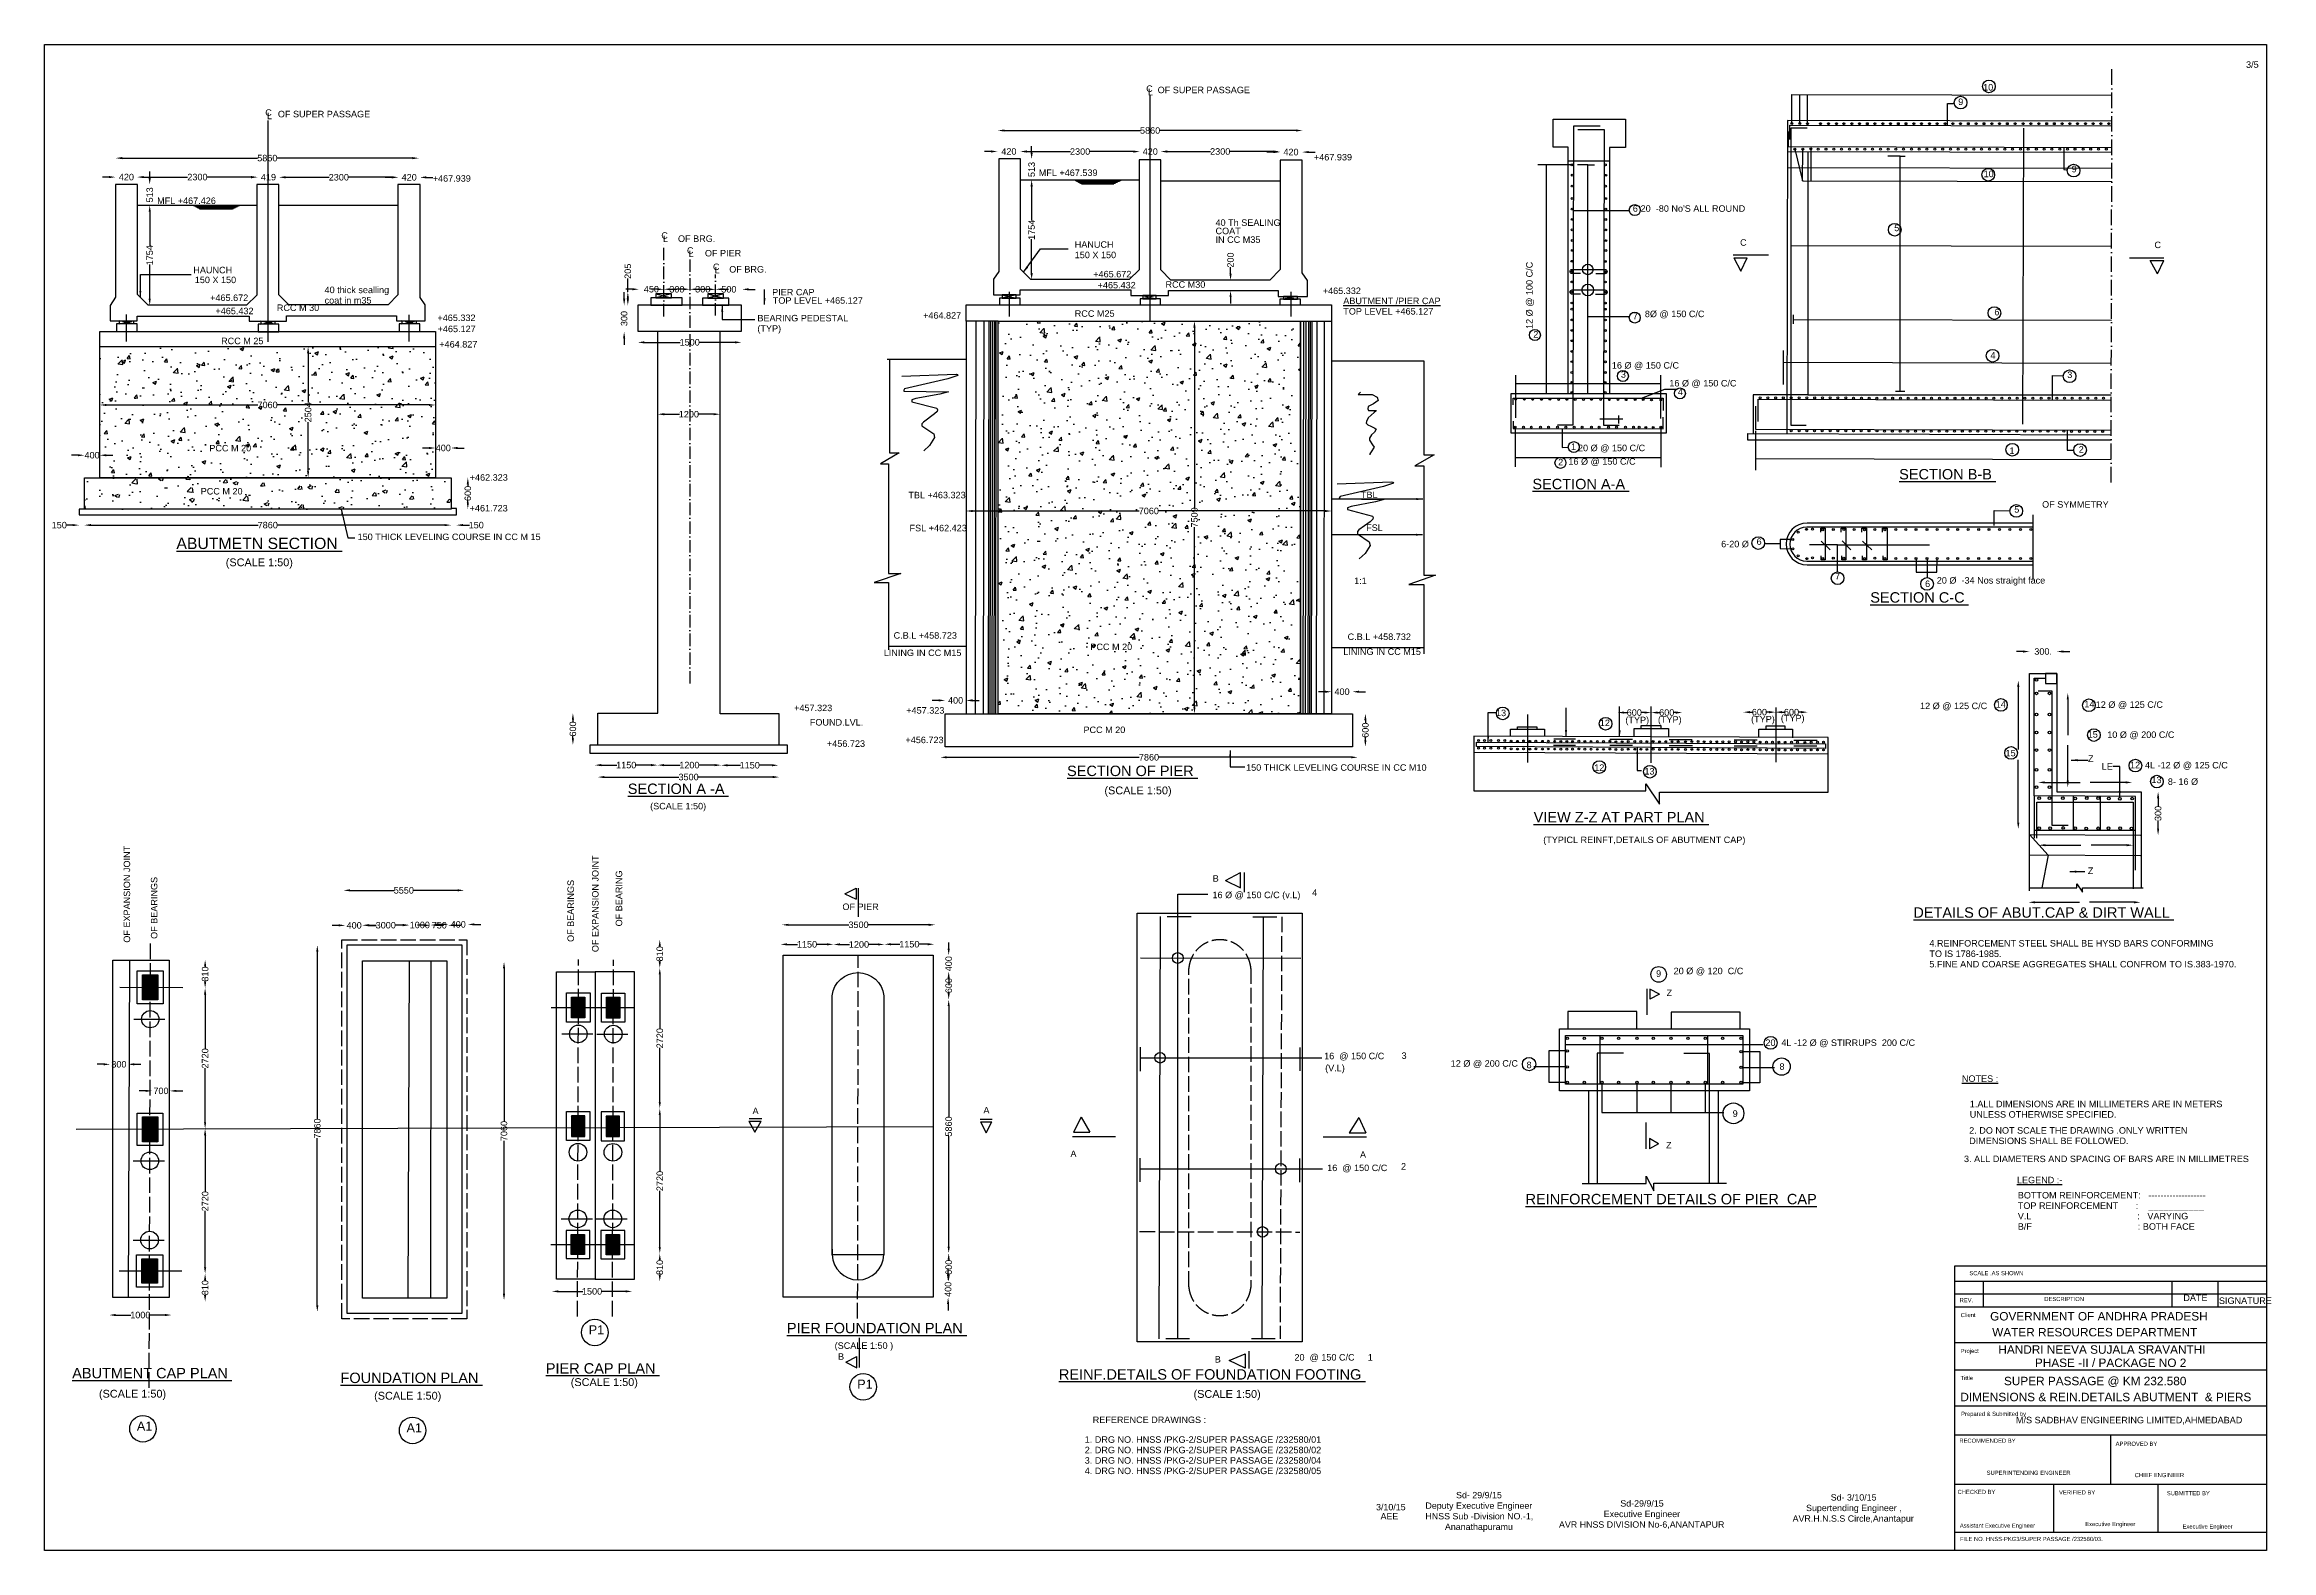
# Model space of a CAD drawing. Header units: millimetres. Extents: x 5124 to 6918967, y 2311 to 28701541.
# Drawn here: x 6876111 to 6918967, y 28672563 to 28701541 of the extents above.
import ezdxf
from ezdxf.enums import TextEntityAlignment as Align

# ---------------------------------------------------------------- set-up
doc = ezdxf.new("R2010")
doc.units = ezdxf.units.MM
doc.header["$MEASUREMENT"] = 0
doc.linetypes.add('ACAD_ISO02W100', pattern=[15, 12, -3])
doc.linetypes.add('ACAD_ISO10W100', pattern=[18, 12, -3, 0, -3])
for name, color, linetype in [('DIMENSION', 7, 'Continuous'), ('DRAWING', 2, 'Continuous'), ('TEXT', 7, 'Continuous')]:
    doc.layers.add(name, color=color, linetype=linetype)
doc.styles.get("Standard").update_dxf_attribs({"font": 'arial.ttf', "height": 125})
doc.dimstyles.get("Standard").update_dxf_attribs({"dimtxt": 150, "dimasz": 125, "dimexe": 0.18, "dimexo": 0.0625, "dimgap": 0.09, "dimtad": 0, "dimdec": 0, "dimzin": 0, "dimdsep": 46, "dimtxsty": 'Standard', "dimcen": 0.09, "dimse1": 1, "dimse2": 1, "dimadec": 0, "dimazin": 0, "dimtfac": 1, "dimtdec": 0, "dimtofl": 0, "dimtmove": 0, "dimatfit": 3, "dimfxl": 0, "dimtolj": 1, "dimtzin": 0, "dimarcsym": 0})
pattern_1 = [(50, (0, 0), (717.260183, -62.752135), [75, -825]), (355, (0, 0), (-138.751334, 752.192134), [60, -660]), (100.4514445, (59.8, -5.2), (578.508847, 689.439991), [63.740192, -701.142112]), (46.1842, (0, 200), (1067.24133, -165.51928), [112.5, -1237.5]), (96.6356355, (88.9, 186.2), (934.661946, 974.1186), [95.61034, -1051.71376]), (351.184164, (0, 200), (934.661945, 974.1186), [90, -990]), (21, (100, 150), (596.907052, -402.618891), [75, -825]), (326, (100, 150), (243.315332, 725.150045), [60, -660]), (71.4514447, (149.74, 116.45), (840.222377, 322.531153), [63.74019, -701.142112]), (37.5, (0, 0), (12.1598553, 332.8938538), [0, -652, 0, -670, 0, -662.5]), (7.5, (0, 0), (263.0695374, 394.411712), [0, -382, 0, -637, 0, -252.5]), (327.5, (-223, 0), (533.8224362, -22.5548717), [0, -250, 0, -780, 0, -1035]), (317.5, (-323, 0), (583.186169, 100.104982), [0, -325, 0, -518, 0, -735])]

msp = doc.modelspace()

# ---------------------------------------------------------------- texts
at = {"layer": 'DIMENSION', "color": 0}
for s, height, p in [('C', 125, (6897311.6, 28700629.1)), ('L', 125, (6897345.3, 28700563.4)), ('C', 125, (6880358, 28700169.6)), ('L', 125, (6880391.7, 28700103.9)), ('C', 125, (6887980.3, 28697803.7)), ('L', 125, (6888014, 28697738)), ('C', 125, (6888473.7, 28697515.3)), ('L', 125, (6888507.4, 28697449.6)), ('C', 125, (6888974.1, 28697200.9)), ('L', 125, (6889007.8, 28697135.2)), ('Z', 125, (6907315.8, 28680298.9)), ('3/10/15', 122.06, (6901735.1, 28673336.3)), ('AEE ', 122.06, (6901822.1, 28673159.9))]:
    msp.add_text(s, height=height, dxfattribs=at).set_placement(p)
at = {"layer": 'DIMENSION', "insert": (6906842.4, 28687632.5), "char_height": 125, "attachment_point": 1}
msp.add_mtext('\\A1;', dxfattribs=at)
at = {"layer": 'DIMENSION', "color": 0, "insert": (6915914.1, 28687714.1), "char_height": 125, "attachment_point": 3}
msp.add_mtext('\\A1;LE ', dxfattribs=at)
at = {"layer": 'DIMENSION', "color": 0, "char_height": 122.056, "attachment_point": 1}
for s, insert, width in [('\\pi784.63;Sd- 29/9/15 \\P\\pi195.2;Deputy Executive Engineer  \\P\\pi195.03;HNSS Sub -Division NO.-1, \\P\\pi570.2;Ananathapuramu ', (6902490.1, 28673690), 2436.388), ('\\pi1205.7;Sd-29/9/15 \\P\\pi886.57;Executive Engineer                               \\P\\pi24.894;AVR HNSS DIVISION No-6,ANANTAPUR ', (6905230.6, 28673530), 3231.165), ('\\pi755.86;Sd- 3/10/15 \\P\\pi281.29;Supertending Engineer , \\P\\pi22.646;AVR.H.N.S.S Circle,Anantapur ', (6909729.1, 28673645.6), 2378.852)]:
    msp.add_mtext(s, dxfattribs=dict(at, insert=insert, width=width))
at = {"layer": 'DRAWING', "color": 0}
for s, height, p in [('OF SUPER PASSAGE ', 125, (6880601.3, 28700140.5)), ('+467.939', 125, (6883581.2, 28698902.1)), ('MFL +467.426', 125, (6878276.9, 28698472.7)), ('HAUNCH ', 125, (6878973.9, 28697138.9)), ('150 X 150 ', 125, (6879002.2, 28696949.8)), ('+465.672', 125, (6879297.8, 28696606)), ('40 thick sealling ', 125, (6881500, 28696756.8)), ('coat in m35 ', 125, (6881500, 28696556)), ('+465.432', 125, (6879399.6, 28696352.1)), ('RCC M 30', 125, (6880581.3, 28696414)), ('+465.332', 125, (6883671.8, 28696220.1)), ('+465.127', 125, (6883675, 28696006.2)), ('RCC M 25', 125, (6879508.5, 28695774.7)), ('+464.827', 125, (6883707.5, 28695710.6)), ('PCC M 20', 125, (6879282.5, 28693712)), ('+462.323', 125, (6884292.7, 28693147.9)), ('%%USECTION A-A ', 200, (6904743.7, 28692983.8)), ('%%USECTION B-B ', 200, (6911802.1, 28693173.2)), ('PCC M 20', 125, (6879116.4, 28692882.4)), ('+461.723', 125, (6884291.5, 28692556.1)), ('%%UABUTMETN SECTION ', 217.454, (6878647.9, 28691833.2)), ('150 THICK LEVELING COURSE IN CC M 15 ', 125, (6882135.1, 28692005)), ('%%USECTION C-C ', 200, (6911245.9, 28690802.2)), ('%%USECTION OF PIER ', 200, (6895788.3, 28687464.7)), ('%%USECTION A -A ', 200, (6887334.9, 28687120.2)), ('%%UVIEW Z-Z AT PART PLAN ', 200, (6904768.1, 28686573.6)), ('%%UDETAILS OF ABUT.CAP & DIRT WALL ', 200, (6912074.9, 28684738.9)), ('%%UNOTES :', 125, (6913009.7, 28681579.7)), ('%%UREINFORCEMENT DETAILS OF PIER  CAP', 200, (6904612.5, 28679224.8)), ('%%UPIER FOUNDATION PLAN ', 200, (6890397.6, 28676742.7)), ('%%UABUTMENT CAP PLAN ', 200, (6876643.2, 28675875.7)), ('%%UFOUNDATION PLAN ', 200, (6881806.7, 28675784.6)), ('%%UPIER CAP PLAN ', 200, (6885757.4, 28675967.1)), ('%%UREINF.DETAILS OF FOUNDATION FOOTING ', 200, (6895631.6, 28675851.4))]:
    msp.add_text(s, height=height, dxfattribs=at).set_placement(p)
at = {"layer": 'TEXT', "color": 0}
for s, height, p in [('3/5', 125, (6918478.1, 28701092)), ('OF SUPER PASSAGE ', 125, (6897532.1, 28700604.2)), ('9', 125, (6912938.5, 28700376.5)), ('10', 125, (6913418, 28700655.6)), (' MFL +467.539', 125, (6895195.6, 28699011.6)), ('+467.939', 125, (6900539.8, 28699310.7)), ('10', 125, (6913427, 28698988.6)), ('9', 125, (6915121.5, 28699082.3)), ('6', 125, (6906675.9, 28698322.5)), ("20  -80 No'S ALL ROUND ", 125, (6906826.9, 28698322.5)), ('OF BRG.', 125, (6888300.9, 28697743)), ('40 Th SEALING ', 125, (6898646, 28698051.2)), ('COAT', 125, (6898646, 28697891.1)), ('IN CC M35', 125, (6898646, 28697724.8)), ('5', 125, (6911706.8, 28697949.6)), ('OF PIER ', 125, (6888819.2, 28697463.5)), ('150 X 150 ', 125, (6895936.6, 28697429.5)), ('HANUCH ', 125, (6895936.6, 28697630.3)), ('C', 125, (6908740.1, 28697668.8)), ('C', 125, (6916715.2, 28697623.5)), ('OF BRG. ', 125, (6889287.6, 28697153)), ('+465.672', 125, (6896292.9, 28697060.7)), ('+465.432', 125, (6896377.2, 28696848.2)), ('RCC M30', 125, (6897683.2, 28696860.8)), ('PIER CAP', 125, (6890113.7, 28696713.7)), ('TOP LEVEL +465.127', 125, (6890126.1, 28696553.1)), ('+465.332', 125, (6900710, 28696740)), ('%%UABUTMENT /PIER CAP', 125, (6901104.5, 28696545.5)), ('(TYP)', 125, (6889829.7, 28696013.1)), ('BEARING PEDESTAL', 125, (6889829.7, 28696213.9)), ('+464.827', 125, (6893017.5, 28696265.7)), ('RCC M25', 125, (6895936.6, 28696301.5)), ('TOP LEVEL +465.127', 125, (6901104.5, 28696344.7)), ('7', 125, (6906675.9, 28696254.8)), ('8Ø @ 150 C/C ', 125, (6906908.4, 28696294.8)), ('6', 125, (6913634.2, 28696330.8)), ('2', 125, (6904761.3, 28695901.8)), ('16 Ø @ 150 C/C', 125, (6906273.2, 28695304.9)), ('3', 125, (6906446.9, 28695130.2)), ('4', 125, (6913558.2, 28695496.3)), ('16 Ø @ 150 C/C', 125, (6907379, 28694961.2)), ('4', 125, (6907544.2, 28694795.7)), ('3', 125, (6915037.6, 28695123.4)), ('2', 125, (6905239.6, 28693442.9)), ('16 Ø @ 150 C/C ', 125, (6905436.9, 28693455.4)), ('1', 125, (6905487.2, 28693740.5)), ('20 Ø @ 150 C/C', 125, (6905621.5, 28693715.3)), ('1', 125, (6913924.4, 28693661.9)), ('2', 125, (6915257.8, 28693686.8)), ('TBL +463.323', 125, (6892734.9, 28692808.9)), ('TBL ', 125, (6901443.9, 28692813.6)), ('OF SYMMETRY ', 125, (6914553.3, 28692629.1)), ('FSL +462.423', 125, (6892757.4, 28692174.2)), ('FSL ', 125, (6901544.6, 28692181.5)), ('5', 125, (6914016.9, 28692533.2)), ('6-20 Ø ', 125, (6908376.5, 28691866.9)), ('6', 125, (6909058.4, 28691913.4)), ('(SCALE 1:50)', 150, (6879597.8, 28691502)), ('1:1', 125, (6901313.6, 28691160.1)), ('7', 125, (6910568.7, 28691249)), ('6', 125, (6912301.1, 28691102)), ('20 Ø  -34 Nos straight face ', 125, (6912526.3, 28691168.1)), ('C.B.L +458.723', 125, (6892451, 28690108.3)), ('C.B.L +458.732', 125, (6901187.9, 28690082.9)), ('LINING IN CC M15 ', 125, (6892261.1, 28689773.8)), ('PCC M 20', 125, (6896236.9, 28689888.2)), ('LINING IN CC M15 ', 125, (6901104.8, 28689795.6)), ('+457.323', 125, (6890536.7, 28688713.3)), ('12 Ø @ 125 C/C ', 125, (6912204.2, 28688752.3)), ('14 ', 125, (6913659.1, 28688781.2)), ('14 ', 125, (6915366.6, 28688785.6)), ('12 Ø @ 125 C/C ', 125, (6915585, 28688777.3)), ('FOUND.LVL.', 125, (6890838.8, 28688436.4)), ('+457.323', 125, (6892694.7, 28688665.7)), ('PCC M 20', 125, (6896104.3, 28688291.7)), ('13', 125, (6904044.3, 28688617.5)), ('12', 125, (6906041.5, 28688424.7)), ('(TYP)', 125, (6906533.8, 28688481.2)), ('(TYP)', 125, (6907159.7, 28688489.4)), ('(TYP)', 125, (6908953, 28688497.5)), ('(TYP)', 125, (6909525.4, 28688518.1)), ('+456.723', 125, (6891167.9, 28688026.6)), ('+456.723', 125, (6892678.7, 28688097.6)), ('15 ', 125, (6915430.4, 28688204)), ('10 Ø @ 200 C/C', 125, (6915806.9, 28688197.8)), ('150 THICK LEVELING COURSE IN CC M10 ', 125, (6899234.1, 28687566.1)), ('12', 125, (6905934.1, 28687564.2)), ('13', 125, (6906899.9, 28687494.2)), ('15 ', 125, (6913849.3, 28687844)), ('Z', 125, (6915436.3, 28687737.1)), ('12 ', 125, (6916245.2, 28687613.7)), (' 4L -12 Ø @ 125 C/C ', 125, (6916484.3, 28687611.1)), ('(SCALE 1:50)', 150, (6896508, 28687113.2)), ('13 ', 125, (6916657, 28687328.1)), ('8- 16 Ø ', 125, (6916972.9, 28687294.9)), ('(SCALE 1:50)', 125, (6887765.5, 28686823.6)), ('(TYPICL REINFT,DETAILS OF ABUTMENT CAP)', 125, (6904952.8, 28686175.1)), ('B ', 125, (6898591.1, 28685431.9)), ('Z', 125, (6915433.8, 28685580)), ('OF PIER ', 125, (6891465.8, 28684887.2)), ('16 Ø @ 150 C/C (v.L)', 125, (6898587.3, 28685114.8)), ('4', 125, (6900504.5, 28685159)), ('4.REINFORCEMENT STEEL SHALL BE HYSD BARS CONFORMING ', 125, (6912383.7, 28684184.1)), ('9', 125, (6907124.2, 28683600.8)), ('20 Ø @ 120  C/C ', 125, (6907461.7, 28683651.6)), ('TO IS 1786-1985.', 125, (6912383.7, 28683983.3)), ('5.FINE AND COARSE AGGREGATES SHALL CONFROM TO IS.383-1970.', 125, (6912383.7, 28683782.5)), ('Z', 125, (6907325.6, 28683230)), ('4L -12 Ø @ STIRRUPS  200 C/C ', 125, (6909535.4, 28682271.3)), ('16  @ 150 C/C ', 125, (6900736.4, 28682015.6)), ('3', 125, (6902226.2, 28682022.1)), ('12 Ø @ 200 C/C ', 125, (6903172.6, 28681872.3)), ('20 ', 125, (6909227.8, 28682271.3)), ('(V.L)', 125, (6900755.7, 28681783.7)), ('8', 125, (6904632.1, 28681843.3)), ('8', 125, (6909498.6, 28681811.6)), ('1.ALL DIMENSIONS ARE IN MILLIMETERS ARE IN METERS ', 125, (6913161, 28681092.2)), ('A', 125, (6889735.4, 28680958.9)), ('A', 125, (6894179.1, 28680971.7)), ('9', 125, (6908598.3, 28680907.1)), ('2. DO NOT SCALE THE DRAWING .ONLY WRITTEN ', 125, (6913149.9, 28680583.5)), ('UNLESS OTHERWISE SPECIFIED.', 125, (6913161, 28680891.4)), ('A', 125, (6895853.6, 28680133.8)), ('DIMENSIONS SHALL BE FOLLOWED.', 125, (6913149.9, 28680382.7)), ('16  @ 150 C/C ', 125, (6900795, 28679862.9)), ('A', 125, (6901426.1, 28680118.7)), ('2', 125, (6902215.3, 28679891.5)), ('3. ALL DIAMETERS AND SPACING OF BARS ARE IN MILLIMETRES ', 125, (6913050.3, 28680036.1)), ('%%ULEGEND :-', 125, (6914069.1, 28679629.5)), ('BOTTOM REINFORCEMENT:   ------------------- ', 125, (6914085.7, 28679336.5)), ('V.L                                          :   VARYING ', 125, (6914085.7, 28678934.9)), ('TOP REINFORCEMENT       :    ___________', 125, (6914085.7, 28679135.7)), ('B/F                                          : BOTH FACE ', 125, (6914085.7, 28678734.1)), ('SCALE .AS SHOWN ', 80, (6913153.2, 28677859.1)), ('REV.', 80, (6912965.3, 28677340.3)), ('DESCRIPTION ', 80, (6914595.2, 28677362.4)), ('DATE ', 125, (6917270.7, 28677362.3)), ('SIGNATURE ', 125, (6917955.8, 28677307.1)), ('P1', 175, (6886582.4, 28676721.4)), ('Client ', 80, (6912986.6, 28677053.2)), ('GOVERNMENT OF ANDHRA PRADESH ', 162.5, (6913552.5, 28676988.4)), ('WATER RESOURCES DEPARTMENT ', 162.5, (6913592, 28676682.4)), ('(SCALE 1:50 )', 125, (6891316.2, 28676442.7)), ('Project ', 80, (6912986.9, 28676363)), ('HANDRI NEEVA SUJALA SRAVANTHI', 162.5, (6913711.3, 28676348.4)), ('B', 125, (6891381.3, 28676231.5)), ('B', 125, (6898631.1, 28676179.1)), ('20  @ 150 C/C ', 125, (6900165, 28676217.2)), ('1', 125, (6901575.9, 28676217.2)), ('PHASE -II / PACKAGE NO 2', 162.5, (6914414.8, 28676093.2)), ('(SCALE 1:50)', 150, (6877157.6, 28675504.5)), ('(SCALE 1:50)', 150, (6882453.5, 28675465.6)), ('(SCALE 1:50)', 150, (6886237.1, 28675727.7)), ('P1', 175, (6891748.9, 28675676)), ('(SCALE 1:50)', 150, (6898222.5, 28675499.5)), ('Tittle ', 80, (6912982.5, 28675842.7)), ('DIMENSIONS & REIN.DETAILS ABUTMENT  & PIERS', 162.5, (6912979.9, 28675434.8)), ('SUPER PASSAGE @ KM 232.580', 162.5, (6913819, 28675742.8)), ('REFERENCE DRAWINGS : ', 125, (6896282.7, 28675014.7)), ('Prepared & Submitted by ', 80, (6912995, 28675152.2)), ('M/S SADBHAV ENGINEERING LIMITED,AHMEDABAD ', 125, (6914049.8, 28675010.1)), ('A1', 175, (6877886.7, 28674868.2)), ('A1', 175, (6883076.4, 28674836.3)), ('1. DRG NO. HNSS /PKG-2/SUPER PASSAGE /232580/01', 125, (6896128.7, 28674634.8)), ('RECOMMENDED BY ', 80, (6912960.6, 28674635.2)), ('3. DRG NO. HNSS /PKG-2/SUPER PASSAGE /232580/04', 125, (6896128.7, 28674233.2)), ('2. DRG NO. HNSS /PKG-2/SUPER PASSAGE /232580/02', 125, (6896128.7, 28674434)), ('APPROVED BY ', 80, (6915968, 28674576.3)), ('4. DRG NO. HNSS /PKG-2/SUPER PASSAGE /232580/05', 125, (6896128.7, 28674032.4)), ('SUPERINTENDING ENGINEER ', 80, (6913485.6, 28674017.7)), ('CHIEF ENGINEER ', 80, (6916336, 28673973.6)), ('CHECKED BY ', 80, (6912926.3, 28673650.1)), ('VERIFIED BY ', 80, (6914878.9, 28673640.3)), ('SUBMITTED BY ', 80, (6916954.1, 28673625.6)), ('Assistant Executive Engineer  ', 80, (6912970.2, 28673002)), ('Executive Engineer', 80, (6915384, 28673031.4)), ('Executive Engineer', 80, (6917257.1, 28672985.5)), ('FILE NO. HNSS-PKG3/SUPER PASSAGE /232580/03.', 80, (6912975, 28672744.8))]:
    msp.add_text(s, height=height, dxfattribs=at).set_placement(p)
msp.add_text('12 Ø @ 100 C/C ', height=125, rotation=90, dxfattribs=at).set_placement((6904748.2, 28696067.3), (6904748.2, 28697409.3), align=Align.FIT)
for s, p in [('OF EXPANSION JOINT ', (6877758.2, 28684258.8)), ('OF EXPANSION JOINT ', (6886772, 28684076.4)), ('OF BEARINGS ', (6878282.1, 28684330.9)), ('OF BEARINGS', (6886298.7, 28684272.6)), ('OF BEARING ', (6887227.4, 28684571.4))]:
    msp.add_text(s, height=125, rotation=90, dxfattribs=at).set_placement(p)

# ---------------------------------------------------------------- blocks, each defined once
blk = doc.blocks.new('*D4')
at = {"layer": 'Defpoints', "color": 0, "transparency": 16777216}
for p in [(6877481, 28699384), (6883314, 28699384), (6883314, 28699355)]:
    blk.add_point(p, dxfattribs=at)
at = {"layer": 'DIMENSION', "color": 0, "lineweight": -2, "transparency": 16777216}
for p, q in [((6877606, 28699355), (6880211, 28699355)), ((6883189, 28699355), (6880584, 28699355))]:
    blk.add_line(p, q, dxfattribs=at)
at = {"layer": 'DIMENSION', "color": 0, "transparency": 16777216}
for points in [[(6877606, 28699376), (6877606, 28699334), (6877481, 28699355)], [(6883189, 28699376), (6883189, 28699334), (6883314, 28699355)]]:
    blk.add_solid(points, dxfattribs=at)
at = {"layer": 'DIMENSION', "color": 0, "transparency": 16777216, "insert": (6880398, 28699355), "char_height": 125, "attachment_point": 5}
blk.add_mtext('\\A1;5860', dxfattribs=at)
blk = doc.blocks.new('*D5')
at = {"layer": 'Defpoints', "color": 0, "transparency": 16777216}
for p in [(6877477, 28698972), (6877895, 28698990), (6877895, 28698972)]:
    blk.add_point(p, dxfattribs=at)
at = {"layer": 'DIMENSION', "color": 0, "lineweight": -2, "transparency": 16777216}
for p, q in [((6877352, 28698990), (6877227, 28698990)), ((6878020, 28698990), (6878145, 28698990))]:
    blk.add_line(p, q, dxfattribs=at)
at = {"layer": 'DIMENSION', "color": 0, "transparency": 16777216}
for points in [[(6877352, 28699011), (6877352, 28698969), (6877477, 28698990)], [(6878020, 28699011), (6878020, 28698969), (6877895, 28698990)]]:
    blk.add_solid(points, dxfattribs=at)
at = {"layer": 'DIMENSION', "color": 0, "transparency": 16777216, "insert": (6877686, 28698990), "char_height": 125, "attachment_point": 5}
blk.add_mtext('\\A1;420', dxfattribs=at)
blk = doc.blocks.new('*D6')
at = {"layer": 'Defpoints', "color": 0, "transparency": 16777216}
for p in [(6877895, 28698990), (6880211, 28698990), (6880211, 28698990)]:
    blk.add_point(p, dxfattribs=at)
at = {"layer": 'DIMENSION', "color": 0, "lineweight": -2, "transparency": 16777216}
for p, q in [((6878020, 28698990), (6878865, 28698990)), ((6880086, 28698990), (6879240, 28698990))]:
    blk.add_line(p, q, dxfattribs=at)
at = {"layer": 'DIMENSION', "color": 0, "transparency": 16777216}
for points in [[(6878020, 28699011), (6878020, 28698969), (6877895, 28698990)], [(6880086, 28699011), (6880086, 28698969), (6880211, 28698990)]]:
    blk.add_solid(points, dxfattribs=at)
at = {"layer": 'DIMENSION', "color": 0, "transparency": 16777216, "insert": (6879053, 28698990), "char_height": 125, "attachment_point": 5}
blk.add_mtext('\\A1;2300', dxfattribs=at)
blk = doc.blocks.new('*D7')
at = {"layer": 'Defpoints', "color": 0, "transparency": 16777216}
for p in [(6880211, 28698990), (6880629, 28698990), (6880629, 28698988)]:
    blk.add_point(p, dxfattribs=at)
at = {"layer": 'DIMENSION', "color": 0, "lineweight": -2, "transparency": 16777216}
for p, q in [((6880086, 28698988), (6879961, 28698988)), ((6880754, 28698988), (6880879, 28698988))]:
    blk.add_line(p, q, dxfattribs=at)
at = {"layer": 'DIMENSION', "color": 0, "transparency": 16777216}
for points in [[(6880086, 28699008), (6880086, 28698967), (6880211, 28698988)], [(6880754, 28699008), (6880754, 28698967), (6880629, 28698988)]]:
    blk.add_solid(points, dxfattribs=at)
at = {"layer": 'DIMENSION', "color": 0, "transparency": 16777216, "insert": (6880420, 28698988), "char_height": 125, "attachment_point": 5}
blk.add_mtext('\\A1;419', dxfattribs=at)
blk = doc.blocks.new('*D8')
at = {"layer": 'Defpoints', "color": 0, "transparency": 16777216}
for p in [(6880629, 28698988), (6882919, 28698988), (6882919, 28698986)]:
    blk.add_point(p, dxfattribs=at)
at = {"layer": 'DIMENSION', "color": 0, "lineweight": -2, "transparency": 16777216}
for p, q in [((6880754, 28698986), (6881587, 28698986)), ((6882794, 28698986), (6881962, 28698986))]:
    blk.add_line(p, q, dxfattribs=at)
at = {"layer": 'DIMENSION', "color": 0, "transparency": 16777216}
for points in [[(6880754, 28699007), (6880754, 28698965), (6880629, 28698986)], [(6882794, 28699007), (6882794, 28698965), (6882919, 28698986)]]:
    blk.add_solid(points, dxfattribs=at)
at = {"layer": 'DIMENSION', "color": 0, "transparency": 16777216, "insert": (6881774, 28698986), "char_height": 125, "attachment_point": 5}
blk.add_mtext('\\A1;2300', dxfattribs=at)
blk = doc.blocks.new('*D9')
at = {"layer": 'Defpoints', "color": 0, "transparency": 16777216}
for p in [(6882919, 28698986), (6883336, 28698986), (6883336, 28698985)]:
    blk.add_point(p, dxfattribs=at)
at = {"layer": 'DIMENSION', "color": 0, "lineweight": -2, "transparency": 16777216}
for p, q in [((6882794, 28698985), (6882669, 28698985)), ((6883461, 28698985), (6883586, 28698985))]:
    blk.add_line(p, q, dxfattribs=at)
at = {"layer": 'DIMENSION', "color": 0, "transparency": 16777216}
for points in [[(6882794, 28699006), (6882794, 28698964), (6882919, 28698985)], [(6883461, 28699006), (6883461, 28698964), (6883336, 28698985)]]:
    blk.add_solid(points, dxfattribs=at)
at = {"layer": 'DIMENSION', "color": 0, "transparency": 16777216, "insert": (6883128, 28698985), "char_height": 125, "attachment_point": 5}
blk.add_mtext('\\A1;420', dxfattribs=at)
blk = doc.blocks.new('*D10')
at = {"layer": 'Defpoints', "color": 0, "transparency": 16777216}
for p in [(6881183, 28695724), (6881183, 28695724), (6881183, 28693206)]:
    blk.add_point(p, dxfattribs=at)
at = {"layer": 'DIMENSION', "color": 0, "lineweight": -2, "transparency": 16777216}
for p, q in [((6881183, 28695599), (6881183, 28694653)), ((6881183, 28693331), (6881183, 28694277))]:
    blk.add_line(p, q, dxfattribs=at)
at = {"layer": 'DIMENSION', "color": 0, "transparency": 16777216}
for points in [[(6881162, 28695599), (6881204, 28695599), (6881183, 28695724)], [(6881162, 28693331), (6881204, 28693331), (6881183, 28693206)]]:
    blk.add_solid(points, dxfattribs=at)
at = {"layer": 'DIMENSION', "color": 0, "transparency": 16777216, "insert": (6881183, 28694465), "char_height": 125, "attachment_point": 5, "rotation": 90}
blk.add_mtext('\\A1;2504', dxfattribs=at)
blk = doc.blocks.new('*D11')
at = {"layer": 'Defpoints', "color": 0, "transparency": 16777216}
for p in [(6877174, 28693638), (6876877, 28693206), (6877174, 28693206)]:
    blk.add_point(p, dxfattribs=at)
at = {"layer": 'DIMENSION', "color": 0, "lineweight": -2, "transparency": 16777216}
for p, q in [((6876752, 28693638), (6876627, 28693638)), ((6877299, 28693638), (6877424, 28693638))]:
    blk.add_line(p, q, dxfattribs=at)
at = {"layer": 'DIMENSION', "color": 0, "transparency": 16777216}
for points in [[(6876752, 28693658), (6876752, 28693617), (6876877, 28693638)], [(6877299, 28693658), (6877299, 28693617), (6877174, 28693638)]]:
    blk.add_solid(points, dxfattribs=at)
at = {"layer": 'DIMENSION', "color": 0, "transparency": 16777216, "insert": (6877026, 28693638), "char_height": 125, "attachment_point": 5}
blk.add_mtext('\\A1;400', dxfattribs=at)
blk = doc.blocks.new('*D12')
at = {"layer": 'Defpoints', "color": 0, "transparency": 16777216}
for p in [(6876877, 28692600), (6883935, 28692600), (6883935, 28692293)]:
    blk.add_point(p, dxfattribs=at)
at = {"layer": 'DIMENSION', "color": 0, "lineweight": -2, "transparency": 16777216}
for p, q in [((6877002, 28692293), (6880220, 28692293)), ((6883810, 28692293), (6880592, 28692293))]:
    blk.add_line(p, q, dxfattribs=at)
at = {"layer": 'DIMENSION', "color": 0, "transparency": 16777216}
for points in [[(6877002, 28692314), (6877002, 28692273), (6876877, 28692293)], [(6883810, 28692314), (6883810, 28692273), (6883935, 28692293)]]:
    blk.add_solid(points, dxfattribs=at)
at = {"layer": 'DIMENSION', "color": 0, "transparency": 16777216, "insert": (6880406, 28692293), "char_height": 125, "attachment_point": 5}
blk.add_mtext('\\A1;7860', dxfattribs=at)
blk = doc.blocks.new('*D13')
at = {"layer": 'Defpoints', "color": 0, "transparency": 16777216}
for p in [(6883935, 28693777), (6883633, 28693206), (6883935, 28693206)]:
    blk.add_point(p, dxfattribs=at)
at = {"layer": 'DIMENSION', "color": 0, "lineweight": -2, "transparency": 16777216}
for p, q in [((6883508, 28693777), (6883383, 28693777)), ((6884060, 28693777), (6884185, 28693777))]:
    blk.add_line(p, q, dxfattribs=at)
at = {"layer": 'DIMENSION', "color": 0, "transparency": 16777216}
for points in [[(6883508, 28693798), (6883508, 28693756), (6883633, 28693777)], [(6884060, 28693798), (6884060, 28693756), (6883935, 28693777)]]:
    blk.add_solid(points, dxfattribs=at)
at = {"layer": 'DIMENSION', "color": 0, "transparency": 16777216, "insert": (6883784, 28693777), "char_height": 125, "attachment_point": 5}
blk.add_mtext('\\A1;400', dxfattribs=at)
blk = doc.blocks.new('*D14')
at = {"layer": 'Defpoints', "color": 0, "transparency": 16777216}
for p in [(6883935, 28693206), (6883935, 28692600), (6884257, 28692600)]:
    blk.add_point(p, dxfattribs=at)
at = {"layer": 'DIMENSION', "color": 0, "lineweight": -2, "transparency": 16777216}
for p, q in [((6884257, 28693081), (6884257, 28693041)), ((6884257, 28692725), (6884257, 28692765))]:
    blk.add_line(p, q, dxfattribs=at)
at = {"layer": 'DIMENSION', "color": 0, "transparency": 16777216}
for points in [[(6884236, 28693081), (6884277, 28693081), (6884257, 28693206)], [(6884236, 28692725), (6884277, 28692725), (6884257, 28692600)]]:
    blk.add_solid(points, dxfattribs=at)
at = {"layer": 'DIMENSION', "color": 0, "transparency": 16777216, "insert": (6884257, 28692903), "char_height": 125, "attachment_point": 5, "rotation": 90}
blk.add_mtext('\\A1;600', dxfattribs=at)
blk = doc.blocks.new('*D15')
at = {"layer": 'Defpoints', "color": 0, "transparency": 16777216}
for p in [(6887549, 28696832), (6888028, 28696832), (6888028, 28696832)]:
    blk.add_point(p, dxfattribs=at)
at = {"layer": 'DIMENSION', "color": 0, "lineweight": -2, "transparency": 16777216}
for p, q in [((6887424, 28696832), (6887299, 28696832)), ((6888153, 28696832), (6888278, 28696832))]:
    blk.add_line(p, q, dxfattribs=at)
at = {"layer": 'DIMENSION', "color": 0, "transparency": 16777216}
for points in [[(6887424, 28696852), (6887424, 28696811), (6887549, 28696832)], [(6888153, 28696852), (6888153, 28696811), (6888028, 28696832)]]:
    blk.add_solid(points, dxfattribs=at)
at = {"layer": 'DIMENSION', "color": 0, "transparency": 16777216, "insert": (6887789, 28696832), "char_height": 125, "attachment_point": 5}
blk.add_mtext('\\A1;450', dxfattribs=at)
blk = doc.blocks.new('*D16')
at = {"layer": 'Defpoints', "color": 0, "transparency": 16777216}
for p in [(6888028, 28696832), (6888531, 28696832), (6888531, 28696831)]:
    blk.add_point(p, dxfattribs=at)
at = {"layer": 'DIMENSION', "color": 0, "lineweight": -2, "transparency": 16777216}
for p, q in [((6887903, 28696831), (6887778, 28696831)), ((6888656, 28696831), (6888781, 28696831))]:
    blk.add_line(p, q, dxfattribs=at)
at = {"layer": 'DIMENSION', "color": 0, "transparency": 16777216}
for points in [[(6887903, 28696852), (6887903, 28696811), (6888028, 28696831)], [(6888656, 28696852), (6888656, 28696811), (6888531, 28696831)]]:
    blk.add_solid(points, dxfattribs=at)
at = {"layer": 'DIMENSION', "color": 0, "transparency": 16777216, "insert": (6888280, 28696831), "char_height": 125, "attachment_point": 5}
blk.add_mtext('\\A1;300', dxfattribs=at)
blk = doc.blocks.new('*D17')
at = {"layer": 'Defpoints', "color": 0, "transparency": 16777216}
for p in [(6888531, 28696832), (6889024, 28696832), (6889024, 28696832)]:
    blk.add_point(p, dxfattribs=at)
at = {"layer": 'DIMENSION', "color": 0, "lineweight": -2, "transparency": 16777216}
for p, q in [((6888406, 28696832), (6888281, 28696832)), ((6889149, 28696832), (6889274, 28696832))]:
    blk.add_line(p, q, dxfattribs=at)
at = {"layer": 'DIMENSION', "color": 0, "transparency": 16777216}
for points in [[(6888406, 28696852), (6888406, 28696811), (6888531, 28696832)], [(6889149, 28696852), (6889149, 28696811), (6889024, 28696832)]]:
    blk.add_solid(points, dxfattribs=at)
at = {"layer": 'DIMENSION', "color": 0, "transparency": 16777216, "insert": (6888778, 28696832), "char_height": 125, "attachment_point": 5}
blk.add_mtext('\\A1;300', dxfattribs=at)
blk = doc.blocks.new('*D18')
at = {"layer": 'Defpoints', "color": 0, "transparency": 16777216}
for p in [(6889024, 28696832), (6889535, 28696832), (6889535, 28696830)]:
    blk.add_point(p, dxfattribs=at)
at = {"layer": 'DIMENSION', "color": 0, "lineweight": -2, "transparency": 16777216}
for p, q in [((6888899, 28696830), (6888774, 28696830)), ((6889660, 28696830), (6889785, 28696830))]:
    blk.add_line(p, q, dxfattribs=at)
at = {"layer": 'DIMENSION', "color": 0, "transparency": 16777216}
for points in [[(6888899, 28696851), (6888899, 28696809), (6889024, 28696830)], [(6889660, 28696851), (6889660, 28696809), (6889535, 28696830)]]:
    blk.add_solid(points, dxfattribs=at)
at = {"layer": 'DIMENSION', "color": 0, "transparency": 16777216, "insert": (6889280, 28696830), "char_height": 125, "attachment_point": 5}
blk.add_mtext('\\A1;500', dxfattribs=at)
blk = doc.blocks.new('*D19')
at = {"layer": 'Defpoints', "color": 0, "transparency": 16777216}
for p in [(6887527, 28696024), (6889525, 28696024), (6889525, 28695810)]:
    blk.add_point(p, dxfattribs=at)
at = {"layer": 'DIMENSION', "color": 0, "lineweight": -2, "transparency": 16777216}
for p, q in [((6887652, 28695810), (6888345, 28695810)), ((6889400, 28695810), (6888707, 28695810))]:
    blk.add_line(p, q, dxfattribs=at)
at = {"layer": 'DIMENSION', "color": 0, "transparency": 16777216}
for points in [[(6887652, 28695831), (6887652, 28695789), (6887527, 28695810)], [(6889400, 28695831), (6889400, 28695789), (6889525, 28695810)]]:
    blk.add_solid(points, dxfattribs=at)
at = {"layer": 'DIMENSION', "color": 0, "transparency": 16777216, "insert": (6888526, 28695810), "char_height": 125, "attachment_point": 5}
blk.add_mtext('\\A1;1500', dxfattribs=at)
blk = doc.blocks.new('*D20')
at = {"layer": 'Defpoints', "color": 0, "transparency": 16777216}
for p in [(6887315, 28696781), (6887315, 28696523), (6887336, 28696523)]:
    blk.add_point(p, dxfattribs=at)
at = {"layer": 'DIMENSION', "color": 0, "lineweight": -2, "transparency": 16777216}
for p, q in [((6887336, 28696781), (6887336, 28697038)), ((6887336, 28696648), (6887336, 28696656))]:
    blk.add_line(p, q, dxfattribs=at)
at = {"layer": 'DIMENSION', "color": 0, "transparency": 16777216}
for points in [[(6887315, 28696656), (6887357, 28696656), (6887336, 28696781)], [(6887315, 28696648), (6887357, 28696648), (6887336, 28696523)]]:
    blk.add_solid(points, dxfattribs=at)
at = {"layer": 'DIMENSION', "color": 0, "transparency": 16777216, "insert": (6887336, 28697178), "char_height": 125, "attachment_point": 5, "rotation": 90}
blk.add_mtext('\\A1;205', dxfattribs=at)
blk = doc.blocks.new('*D21')
at = {"layer": 'Defpoints', "color": 0, "transparency": 16777216}
for p in [(6887336, 28696523), (6887265, 28696013), (6887336, 28696013)]:
    blk.add_point(p, dxfattribs=at)
at = {"layer": 'DIMENSION', "color": 0, "lineweight": -2, "transparency": 16777216}
for p, q in [((6887265, 28696648), (6887265, 28696773)), ((6887265, 28695888), (6887265, 28695763))]:
    blk.add_line(p, q, dxfattribs=at)
at = {"layer": 'DIMENSION', "color": 0, "transparency": 16777216}
for points in [[(6887244, 28696648), (6887286, 28696648), (6887265, 28696523)], [(6887244, 28695888), (6887286, 28695888), (6887265, 28696013)]]:
    blk.add_solid(points, dxfattribs=at)
at = {"layer": 'DIMENSION', "color": 0, "transparency": 16777216, "insert": (6887265, 28696268), "char_height": 125, "attachment_point": 5, "rotation": 90}
blk.add_mtext('\\A1;300', dxfattribs=at)
blk = doc.blocks.new('*D22')
at = {"layer": 'Defpoints', "color": 0, "transparency": 16777216}
for p in [(6887911, 28694427), (6889111, 28694427), (6889111, 28694427)]:
    blk.add_point(p, dxfattribs=at)
at = {"layer": 'DIMENSION', "color": 0, "lineweight": -2, "transparency": 16777216}
for p, q in [((6888036, 28694427), (6888331, 28694427)), ((6888986, 28694427), (6888692, 28694427))]:
    blk.add_line(p, q, dxfattribs=at)
at = {"layer": 'DIMENSION', "color": 0, "transparency": 16777216}
for points in [[(6888036, 28694448), (6888036, 28694406), (6887911, 28694427)], [(6888986, 28694448), (6888986, 28694406), (6889111, 28694427)]]:
    blk.add_solid(points, dxfattribs=at)
at = {"layer": 'DIMENSION', "color": 0, "transparency": 16777216, "insert": (6888511, 28694427), "char_height": 125, "attachment_point": 5}
blk.add_mtext('\\A1;1200', dxfattribs=at)
blk = doc.blocks.new('*D23')
at = {"layer": 'Defpoints', "color": 0, "transparency": 16777216}
for p in [(6886760, 28688675), (6886279, 28688067), (6886760, 28688067)]:
    blk.add_point(p, dxfattribs=at)
at = {"layer": 'DIMENSION', "color": 0, "lineweight": -2, "transparency": 16777216}
for p, q in [((6886279, 28688550), (6886279, 28688509)), ((6886279, 28688192), (6886279, 28688233))]:
    blk.add_line(p, q, dxfattribs=at)
at = {"layer": 'DIMENSION', "color": 0, "transparency": 16777216}
for points in [[(6886258, 28688550), (6886300, 28688550), (6886279, 28688675)], [(6886258, 28688192), (6886300, 28688192), (6886279, 28688067)]]:
    blk.add_solid(points, dxfattribs=at)
at = {"layer": 'DIMENSION', "color": 0, "transparency": 16777216, "insert": (6886279, 28688371), "char_height": 125, "attachment_point": 5, "rotation": 90}
blk.add_mtext('\\A1;600', dxfattribs=at)
blk = doc.blocks.new('*D24')
at = {"layer": 'Defpoints', "color": 0, "transparency": 16777216}
for p in [(6886760, 28688067), (6890250, 28688067), (6886760, 28687445)]:
    blk.add_point(p, dxfattribs=at)
at = {"layer": 'DIMENSION', "color": 0, "lineweight": -2, "transparency": 16777216}
for p, q in [((6886885, 28687445), (6888319, 28687445)), ((6890125, 28687445), (6888692, 28687445))]:
    blk.add_line(p, q, dxfattribs=at)
at = {"layer": 'DIMENSION', "color": 0, "transparency": 16777216}
for points in [[(6886885, 28687466), (6886885, 28687424), (6886760, 28687445)], [(6890125, 28687466), (6890125, 28687424), (6890250, 28687445)]]:
    blk.add_solid(points, dxfattribs=at)
at = {"layer": 'DIMENSION', "color": 0, "transparency": 16777216, "insert": (6888505, 28687445), "char_height": 125, "attachment_point": 5}
blk.add_mtext('\\A1;3500', dxfattribs=at)
blk = doc.blocks.new('*D25')
at = {"layer": 'Defpoints', "color": 0, "transparency": 16777216}
for p in [(6886700, 28687669), (6887909, 28687675), (6887909, 28687669)]:
    blk.add_point(p, dxfattribs=at)
at = {"layer": 'DIMENSION', "color": 0, "lineweight": -2, "transparency": 16777216}
for p, q in [((6886825, 28687675), (6887124, 28687675)), ((6887784, 28687675), (6887485, 28687675))]:
    blk.add_line(p, q, dxfattribs=at)
at = {"layer": 'DIMENSION', "color": 0, "transparency": 16777216}
for points in [[(6886825, 28687696), (6886825, 28687654), (6886700, 28687675)], [(6887784, 28687696), (6887784, 28687654), (6887909, 28687675)]]:
    blk.add_solid(points, dxfattribs=at)
at = {"layer": 'DIMENSION', "color": 0, "transparency": 16777216, "insert": (6887305, 28687675), "char_height": 125, "attachment_point": 5}
blk.add_mtext('\\A1;1150', dxfattribs=at)
blk = doc.blocks.new('*D26')
at = {"layer": 'Defpoints', "color": 0, "transparency": 16777216}
for p in [(6887909, 28687675), (6889131, 28687675), (6889131, 28687675)]:
    blk.add_point(p, dxfattribs=at)
at = {"layer": 'DIMENSION', "color": 0, "lineweight": -2, "transparency": 16777216}
for p, q in [((6888034, 28687675), (6888340, 28687675)), ((6889006, 28687675), (6888701, 28687675))]:
    blk.add_line(p, q, dxfattribs=at)
at = {"layer": 'DIMENSION', "color": 0, "transparency": 16777216}
for points in [[(6888034, 28687696), (6888034, 28687654), (6887909, 28687675)], [(6889006, 28687696), (6889006, 28687654), (6889131, 28687675)]]:
    blk.add_solid(points, dxfattribs=at)
at = {"layer": 'DIMENSION', "color": 0, "transparency": 16777216, "insert": (6888520, 28687675), "char_height": 125, "attachment_point": 5}
blk.add_mtext('\\A1;1200', dxfattribs=at)
blk = doc.blocks.new('*D27')
at = {"layer": 'Defpoints', "color": 0, "transparency": 16777216}
for p in [(6889131, 28687675), (6890234, 28687675), (6890234, 28687672)]:
    blk.add_point(p, dxfattribs=at)
at = {"layer": 'DIMENSION', "color": 0, "lineweight": -2, "transparency": 16777216}
for p, q in [((6889256, 28687672), (6889502, 28687672)), ((6890109, 28687672), (6889863, 28687672))]:
    blk.add_line(p, q, dxfattribs=at)
at = {"layer": 'DIMENSION', "color": 0, "transparency": 16777216}
for points in [[(6889256, 28687693), (6889256, 28687651), (6889131, 28687672)], [(6890109, 28687693), (6890109, 28687651), (6890234, 28687672)]]:
    blk.add_solid(points, dxfattribs=at)
at = {"layer": 'DIMENSION', "color": 0, "transparency": 16777216, "insert": (6889682, 28687672), "char_height": 125, "attachment_point": 5}
blk.add_mtext('\\A1;1150', dxfattribs=at)
blk = doc.blocks.new('*D28')
at = {"layer": 'Defpoints', "color": 0, "transparency": 16777216}
for p in [(6893348, 28687920), (6893348, 28687825), (6901382, 28687920)]:
    blk.add_point(p, dxfattribs=at)
at = {"layer": 'DIMENSION', "color": 0, "lineweight": -2, "transparency": 16777216}
for p, q in [((6893473, 28687825), (6897179, 28687825)), ((6901257, 28687825), (6897551, 28687825))]:
    blk.add_line(p, q, dxfattribs=at)
at = {"layer": 'DIMENSION', "color": 0, "transparency": 16777216}
for points in [[(6893473, 28687846), (6893473, 28687805), (6893348, 28687825)], [(6901257, 28687846), (6901257, 28687805), (6901382, 28687825)]]:
    blk.add_solid(points, dxfattribs=at)
at = {"layer": 'DIMENSION', "color": 0, "transparency": 16777216, "insert": (6897365, 28687825), "char_height": 125, "attachment_point": 5}
blk.add_mtext('\\A1;7860', dxfattribs=at)
blk = doc.blocks.new('*D29')
at = {"layer": 'Defpoints', "color": 0, "transparency": 16777216}
for p in [(6901282, 28688665), (6901530, 28688665), (6901282, 28688029)]:
    blk.add_point(p, dxfattribs=at)
at = {"layer": 'DIMENSION', "color": 0, "lineweight": -2, "transparency": 16777216}
for p, q in [((6901530, 28688540), (6901530, 28688485)), ((6901530, 28688154), (6901530, 28688209))]:
    blk.add_line(p, q, dxfattribs=at)
at = {"layer": 'DIMENSION', "color": 0, "transparency": 16777216}
for points in [[(6901509, 28688540), (6901551, 28688540), (6901530, 28688665)], [(6901509, 28688154), (6901551, 28688154), (6901530, 28688029)]]:
    blk.add_solid(points, dxfattribs=at)
at = {"layer": 'DIMENSION', "color": 0, "transparency": 16777216, "insert": (6901530, 28688347), "char_height": 125, "attachment_point": 5, "rotation": 90}
blk.add_mtext('\\A1;600', dxfattribs=at)
blk = doc.blocks.new('*D30')
at = {"layer": 'Defpoints', "color": 0, "transparency": 16777216}
for p in [(6893844, 28688920), (6893442, 28688665), (6893844, 28688665)]:
    blk.add_point(p, dxfattribs=at)
at = {"layer": 'DIMENSION', "color": 0, "lineweight": -2, "transparency": 16777216}
for p, q in [((6893317, 28688920), (6893192, 28688920)), ((6893969, 28688920), (6894094, 28688920))]:
    blk.add_line(p, q, dxfattribs=at)
at = {"layer": 'DIMENSION', "color": 0, "transparency": 16777216}
for points in [[(6893317, 28688941), (6893317, 28688899), (6893442, 28688920)], [(6893969, 28688941), (6893969, 28688899), (6893844, 28688920)]]:
    blk.add_solid(points, dxfattribs=at)
at = {"layer": 'DIMENSION', "color": 0, "transparency": 16777216, "insert": (6893643, 28688920), "char_height": 125, "attachment_point": 5}
blk.add_mtext('\\A1;400', dxfattribs=at)
blk = doc.blocks.new('*D31')
at = {"layer": 'Defpoints', "color": 0, "transparency": 16777216}
for p in [(6894457, 28699867), (6900318, 28699886), (6900318, 28699867)]:
    blk.add_point(p, dxfattribs=at)
at = {"layer": 'DIMENSION', "color": 0, "lineweight": -2, "transparency": 16777216}
for p, q in [((6894582, 28699886), (6897201, 28699886)), ((6900193, 28699886), (6897574, 28699886))]:
    blk.add_line(p, q, dxfattribs=at)
at = {"layer": 'DIMENSION', "color": 0, "transparency": 16777216}
for points in [[(6894582, 28699907), (6894582, 28699866), (6894457, 28699886)], [(6900193, 28699907), (6900193, 28699866), (6900318, 28699886)]]:
    blk.add_solid(points, dxfattribs=at)
at = {"layer": 'DIMENSION', "color": 0, "transparency": 16777216, "insert": (6897387, 28699886), "char_height": 125, "attachment_point": 5}
blk.add_mtext('\\A1;5860', dxfattribs=at)
blk = doc.blocks.new('*D32')
at = {"layer": 'Defpoints', "color": 0, "transparency": 16777216}
for p in [(6894447, 28699488), (6894892, 28699488), (6894892, 28699483)]:
    blk.add_point(p, dxfattribs=at)
at = {"layer": 'DIMENSION', "color": 0, "lineweight": -2, "transparency": 16777216}
for p, q in [((6894322, 28699483), (6894197, 28699483)), ((6895017, 28699483), (6895142, 28699483))]:
    blk.add_line(p, q, dxfattribs=at)
at = {"layer": 'DIMENSION', "color": 0, "transparency": 16777216}
for points in [[(6894322, 28699504), (6894322, 28699462), (6894447, 28699483)], [(6895017, 28699504), (6895017, 28699462), (6894892, 28699483)]]:
    blk.add_solid(points, dxfattribs=at)
at = {"layer": 'DIMENSION', "color": 0, "transparency": 16777216, "insert": (6894669, 28699483), "char_height": 125, "attachment_point": 5}
blk.add_mtext('\\A1;420', dxfattribs=at)
blk = doc.blocks.new('*D33')
at = {"layer": 'Defpoints', "color": 0, "transparency": 16777216}
for p in [(6894892, 28699483), (6897188, 28699483), (6897188, 28699481)]:
    blk.add_point(p, dxfattribs=at)
at = {"layer": 'DIMENSION', "color": 0, "lineweight": -2, "transparency": 16777216}
for p, q in [((6895017, 28699481), (6895852, 28699481)), ((6897063, 28699481), (6896228, 28699481))]:
    blk.add_line(p, q, dxfattribs=at)
at = {"layer": 'DIMENSION', "color": 0, "transparency": 16777216}
for points in [[(6895017, 28699502), (6895017, 28699461), (6894892, 28699481)], [(6897063, 28699502), (6897063, 28699461), (6897188, 28699481)]]:
    blk.add_solid(points, dxfattribs=at)
at = {"layer": 'DIMENSION', "color": 0, "transparency": 16777216, "insert": (6896040, 28699481), "char_height": 125, "attachment_point": 5}
blk.add_mtext('\\A1;2300', dxfattribs=at)
blk = doc.blocks.new('*D34')
at = {"layer": 'Defpoints', "color": 0, "transparency": 16777216}
for p in [(6897188, 28699483), (6897591, 28699483), (6897591, 28699481)]:
    blk.add_point(p, dxfattribs=at)
at = {"layer": 'DIMENSION', "color": 0, "lineweight": -2, "transparency": 16777216}
for p, q in [((6897063, 28699481), (6896938, 28699481)), ((6897716, 28699481), (6897841, 28699481))]:
    blk.add_line(p, q, dxfattribs=at)
at = {"layer": 'DIMENSION', "color": 0, "transparency": 16777216}
for points in [[(6897063, 28699502), (6897063, 28699460), (6897188, 28699481)], [(6897716, 28699502), (6897716, 28699460), (6897591, 28699481)]]:
    blk.add_solid(points, dxfattribs=at)
at = {"layer": 'DIMENSION', "color": 0, "transparency": 16777216, "insert": (6897390, 28699481), "char_height": 125, "attachment_point": 5}
blk.add_mtext('\\A1;420', dxfattribs=at)
blk = doc.blocks.new('*D35')
at = {"layer": 'Defpoints', "color": 0, "transparency": 16777216}
for p in [(6897591, 28699481), (6899881, 28699482), (6899881, 28699481)]:
    blk.add_point(p, dxfattribs=at)
at = {"layer": 'DIMENSION', "color": 0, "lineweight": -2, "transparency": 16777216}
for p, q in [((6897716, 28699482), (6898549, 28699482)), ((6899756, 28699482), (6898924, 28699482))]:
    blk.add_line(p, q, dxfattribs=at)
at = {"layer": 'DIMENSION', "color": 0, "transparency": 16777216}
for points in [[(6897716, 28699503), (6897716, 28699462), (6897591, 28699482)], [(6899756, 28699503), (6899756, 28699462), (6899881, 28699482)]]:
    blk.add_solid(points, dxfattribs=at)
at = {"layer": 'DIMENSION', "color": 0, "transparency": 16777216, "insert": (6898736, 28699482), "char_height": 125, "attachment_point": 5}
blk.add_mtext('\\A1;2300', dxfattribs=at)
blk = doc.blocks.new('*D36')
at = {"layer": 'Defpoints', "color": 0, "transparency": 16777216}
for p in [(6899881, 28699481), (6900314, 28699481), (6900314, 28699471)]:
    blk.add_point(p, dxfattribs=at)
at = {"layer": 'DIMENSION', "color": 0, "lineweight": -2, "transparency": 16777216}
for p, q in [((6899756, 28699471), (6899631, 28699471)), ((6900439, 28699471), (6900564, 28699471))]:
    blk.add_line(p, q, dxfattribs=at)
at = {"layer": 'DIMENSION', "color": 0, "transparency": 16777216}
for points in [[(6899756, 28699492), (6899756, 28699450), (6899881, 28699471)], [(6900439, 28699492), (6900439, 28699450), (6900314, 28699471)]]:
    blk.add_solid(points, dxfattribs=at)
at = {"layer": 'DIMENSION', "color": 0, "transparency": 16777216, "insert": (6900098, 28699471), "char_height": 125, "attachment_point": 5}
blk.add_mtext('\\A1;420', dxfattribs=at)
blk = doc.blocks.new('*D37')
at = {"layer": 'Defpoints', "color": 0, "transparency": 16777216}
for p in [(6898935, 28697005), (6898935, 28697005), (6898935, 28696805)]:
    blk.add_point(p, dxfattribs=at)
at = {"layer": 'DIMENSION', "color": 0, "lineweight": -2, "transparency": 16777216}
for p, q in [((6898935, 28697130), (6898935, 28697255)), ((6898935, 28696680), (6898935, 28696555))]:
    blk.add_line(p, q, dxfattribs=at)
at = {"layer": 'DIMENSION', "color": 0, "transparency": 16777216}
for points in [[(6898914, 28697130), (6898956, 28697130), (6898935, 28697005)], [(6898914, 28696680), (6898956, 28696680), (6898935, 28696805)]]:
    blk.add_solid(points, dxfattribs=at)
at = {"layer": 'DIMENSION', "color": 0, "transparency": 16777216, "insert": (6898935, 28697394), "char_height": 125, "attachment_point": 5, "rotation": 90}
blk.add_mtext('\\A1;200', dxfattribs=at)
blk = doc.blocks.new('*D38')
at = {"layer": 'Defpoints', "color": 0, "transparency": 16777216}
for p in [(6901282, 28689087), (6900879, 28688665), (6901282, 28688665)]:
    blk.add_point(p, dxfattribs=at)
at = {"layer": 'DIMENSION', "color": 0, "lineweight": -2, "transparency": 16777216}
for p, q in [((6900754, 28689087), (6900629, 28689087)), ((6901407, 28689087), (6901532, 28689087))]:
    blk.add_line(p, q, dxfattribs=at)
at = {"layer": 'DIMENSION', "color": 0, "transparency": 16777216}
for points in [[(6900754, 28689108), (6900754, 28689066), (6900879, 28689087)], [(6901407, 28689108), (6901407, 28689066), (6901282, 28689087)]]:
    blk.add_solid(points, dxfattribs=at)
at = {"layer": 'DIMENSION', "color": 0, "transparency": 16777216, "insert": (6901081, 28689087), "char_height": 125, "attachment_point": 5}
blk.add_mtext('\\A1;400', dxfattribs=at)
blk = doc.blocks.new('*D39')
at = {"layer": 'Defpoints', "color": 0, "transparency": 16777216}
for p in [(6914059, 28689306), (6914095, 28689306), (6914059, 28686445)]:
    blk.add_point(p, dxfattribs=at)
at = {"layer": 'DIMENSION', "color": 0, "lineweight": -2, "transparency": 16777216}
for p, q in [((6914095, 28689181), (6914095, 28687973)), ((6914095, 28686570), (6914095, 28687779))]:
    blk.add_line(p, q, dxfattribs=at)
at = {"layer": 'DIMENSION', "color": 0, "transparency": 16777216}
for points in [[(6914074, 28689181), (6914115, 28689181), (6914095, 28689306)], [(6914074, 28686570), (6914115, 28686570), (6914095, 28686445)]]:
    blk.add_solid(points, dxfattribs=at)
at = {"layer": 'DIMENSION', "color": 0, "transparency": 16777216, "insert": (6914095, 28687876), "char_height": 125, "attachment_point": 5, "rotation": 90}
blk.add_mtext('\\A1;    ', dxfattribs=at)
blk = doc.blocks.new('*D40')
at = {"layer": 'Defpoints', "color": 0, "transparency": 16777216}
for p in [(6915047, 28689063), (6915047, 28689063), (6915047, 28687250)]:
    blk.add_point(p, dxfattribs=at)
at = {"layer": 'DIMENSION', "color": 0, "lineweight": -2, "transparency": 16777216}
for p, q in [((6915047, 28688938), (6915047, 28688254)), ((6915047, 28687375), (6915047, 28688059))]:
    blk.add_line(p, q, dxfattribs=at)
at = {"layer": 'DIMENSION', "color": 0, "transparency": 16777216}
for points in [[(6915026, 28688938), (6915068, 28688938), (6915047, 28689063)], [(6915026, 28687375), (6915068, 28687375), (6915047, 28687250)]]:
    blk.add_solid(points, dxfattribs=at)
at = {"layer": 'DIMENSION', "color": 0, "transparency": 16777216, "insert": (6915047, 28688156), "char_height": 125, "attachment_point": 5, "rotation": 90}
blk.add_mtext('\\A1;    ', dxfattribs=at)
blk = doc.blocks.new('*D41')
at = {"layer": 'Defpoints', "color": 0, "transparency": 16777216}
for p in [(6914478, 28687323), (6916287, 28687342), (6916287, 28687323)]:
    blk.add_point(p, dxfattribs=at)
at = {"layer": 'DIMENSION', "color": 0, "lineweight": -2, "transparency": 16777216}
for p, q in [((6914603, 28687342), (6915285, 28687342)), ((6916162, 28687342), (6915480, 28687342))]:
    blk.add_line(p, q, dxfattribs=at)
at = {"layer": 'DIMENSION', "color": 0, "transparency": 16777216}
for points in [[(6914603, 28687363), (6914603, 28687322), (6914478, 28687342)], [(6916162, 28687363), (6916162, 28687322), (6916287, 28687342)]]:
    blk.add_solid(points, dxfattribs=at)
at = {"layer": 'DIMENSION', "color": 0, "transparency": 16777216, "insert": (6915382, 28687342), "char_height": 125, "attachment_point": 5}
blk.add_mtext('\\A1;    ', dxfattribs=at)
blk = doc.blocks.new('*D42')
at = {"layer": 'Defpoints', "color": 0, "transparency": 16777216}
for p in [(6914489, 28686134), (6914489, 28686126), (6916304, 28686126)]:
    blk.add_point(p, dxfattribs=at)
at = {"layer": 'DIMENSION', "color": 0, "lineweight": -2, "transparency": 16777216}
for p, q in [((6914614, 28686134), (6915300, 28686134)), ((6916179, 28686134), (6915494, 28686134))]:
    blk.add_line(p, q, dxfattribs=at)
at = {"layer": 'DIMENSION', "color": 0, "transparency": 16777216}
for points in [[(6914614, 28686155), (6914614, 28686113), (6914489, 28686134)], [(6916179, 28686155), (6916179, 28686113), (6916304, 28686134)]]:
    blk.add_solid(points, dxfattribs=at)
at = {"layer": 'DIMENSION', "color": 0, "transparency": 16777216, "insert": (6915397, 28686134), "char_height": 125, "attachment_point": 5}
blk.add_mtext('\\A1;    ', dxfattribs=at)
blk = doc.blocks.new('*D43')
at = {"layer": 'Defpoints', "color": 0, "transparency": 16777216}
for p in [(6914291, 28685044), (6914291, 28685035), (6916445, 28685044)]:
    blk.add_point(p, dxfattribs=at)
at = {"layer": 'DIMENSION', "color": 0, "lineweight": -2, "transparency": 16777216}
for p, q in [((6914416, 28685035), (6915271, 28685035)), ((6916320, 28685035), (6915465, 28685035))]:
    blk.add_line(p, q, dxfattribs=at)
at = {"layer": 'DIMENSION', "color": 0, "transparency": 16777216}
for points in [[(6914416, 28685056), (6914416, 28685014), (6914291, 28685035)], [(6916320, 28685056), (6916320, 28685014), (6916445, 28685035)]]:
    blk.add_solid(points, dxfattribs=at)
at = {"layer": 'DIMENSION', "color": 0, "transparency": 16777216, "insert": (6915368, 28685035), "char_height": 125, "attachment_point": 5}
blk.add_mtext('\\A1;    ', dxfattribs=at)
blk = doc.blocks.new('*D44')
at = {"layer": 'Defpoints', "color": 0, "transparency": 16777216}
for p in [(6916459, 28687164), (6916446, 28686326), (6916785, 28686326)]:
    blk.add_point(p, dxfattribs=at)
at = {"layer": 'DIMENSION', "color": 0, "lineweight": -2, "transparency": 16777216}
for p, q in [((6916785, 28687039), (6916785, 28686883)), ((6916785, 28686451), (6916785, 28686607))]:
    blk.add_line(p, q, dxfattribs=at)
at = {"layer": 'DIMENSION', "color": 0, "transparency": 16777216}
for points in [[(6916765, 28687039), (6916806, 28687039), (6916785, 28687164)], [(6916765, 28686451), (6916806, 28686451), (6916785, 28686326)]]:
    blk.add_solid(points, dxfattribs=at)
at = {"layer": 'DIMENSION', "color": 0, "transparency": 16777216, "insert": (6916785, 28686745), "char_height": 125, "attachment_point": 5, "rotation": 90}
blk.add_mtext('\\A1;300', dxfattribs=at)
blk = doc.blocks.new('*D45')
at = {"layer": 'Defpoints', "color": 0, "transparency": 16777216}
for p in [(6906382, 28688704), (6907028, 28688704), (6907028, 28688686)]:
    blk.add_point(p, dxfattribs=at)
at = {"layer": 'DIMENSION', "color": 0, "lineweight": -2, "transparency": 16777216}
for p, q in [((6906507, 28688686), (6906567, 28688686)), ((6906903, 28688686), (6906843, 28688686))]:
    blk.add_line(p, q, dxfattribs=at)
at = {"layer": 'DIMENSION', "color": 0, "transparency": 16777216}
for points in [[(6906507, 28688707), (6906507, 28688666), (6906382, 28688686)], [(6906903, 28688707), (6906903, 28688666), (6907028, 28688686)]]:
    blk.add_solid(points, dxfattribs=at)
at = {"layer": 'DIMENSION', "color": 0, "transparency": 16777216, "insert": (6906705, 28688686), "char_height": 125, "attachment_point": 5}
blk.add_mtext('\\A1;600', dxfattribs=at)
blk = doc.blocks.new('*D46')
at = {"layer": 'Defpoints', "color": 0, "transparency": 16777216}
for p in [(6907028, 28688704), (6907629, 28688704), (6907629, 28688686)]:
    blk.add_point(p, dxfattribs=at)
at = {"layer": 'DIMENSION', "color": 0, "lineweight": -2, "transparency": 16777216}
for p, q in [((6907153, 28688686), (6907190, 28688686)), ((6907504, 28688686), (6907467, 28688686))]:
    blk.add_line(p, q, dxfattribs=at)
at = {"layer": 'DIMENSION', "color": 0, "transparency": 16777216}
for points in [[(6907153, 28688707), (6907153, 28688665), (6907028, 28688686)], [(6907504, 28688707), (6907504, 28688665), (6907629, 28688686)]]:
    blk.add_solid(points, dxfattribs=at)
at = {"layer": 'DIMENSION', "color": 0, "transparency": 16777216, "insert": (6907329, 28688686), "char_height": 125, "attachment_point": 5}
blk.add_mtext('\\A1;600', dxfattribs=at)
blk = doc.blocks.new('*D47')
at = {"layer": 'Defpoints', "color": 0, "transparency": 16777216}
for p in [(6908804, 28688677), (6909422, 28688694), (6909422, 28688677)]:
    blk.add_point(p, dxfattribs=at)
at = {"layer": 'DIMENSION', "color": 0, "lineweight": -2, "transparency": 16777216}
for p, q in [((6908929, 28688694), (6908975, 28688694)), ((6909297, 28688694), (6909251, 28688694))]:
    blk.add_line(p, q, dxfattribs=at)
at = {"layer": 'DIMENSION', "color": 0, "transparency": 16777216}
for points in [[(6908929, 28688715), (6908929, 28688673), (6908804, 28688694)], [(6909297, 28688715), (6909297, 28688673), (6909422, 28688694)]]:
    blk.add_solid(points, dxfattribs=at)
at = {"layer": 'DIMENSION', "color": 0, "transparency": 16777216, "insert": (6909113, 28688694), "char_height": 125, "attachment_point": 5}
blk.add_mtext('\\A1;600', dxfattribs=at)
blk = doc.blocks.new('*D48')
at = {"layer": 'Defpoints', "color": 0, "transparency": 16777216}
for p in [(6909422, 28688694), (6910038, 28688694), (6910038, 28688694)]:
    blk.add_point(p, dxfattribs=at)
at = {"layer": 'DIMENSION', "color": 0, "lineweight": -2, "transparency": 16777216}
for p, q in [((6909547, 28688694), (6909592, 28688694)), ((6909913, 28688694), (6909869, 28688694))]:
    blk.add_line(p, q, dxfattribs=at)
at = {"layer": 'DIMENSION', "color": 0, "transparency": 16777216}
for points in [[(6909547, 28688715), (6909547, 28688673), (6909422, 28688694)], [(6909913, 28688715), (6909913, 28688673), (6910038, 28688694)]]:
    blk.add_solid(points, dxfattribs=at)
at = {"layer": 'DIMENSION', "color": 0, "transparency": 16777216, "insert": (6909730, 28688694), "char_height": 125, "attachment_point": 5}
blk.add_mtext('\\A1;600', dxfattribs=at)
blk = doc.blocks.new('*D49')
at = {"layer": 'Defpoints', "color": 0, "transparency": 16777216}
for p in [(6879116, 28683927), (6879116, 28683384), (6879201, 28683384)]:
    blk.add_point(p, dxfattribs=at)
at = {"layer": 'DIMENSION', "color": 0, "lineweight": -2, "transparency": 16777216}
for p, q in [((6879201, 28683802), (6879201, 28683793)), ((6879201, 28683509), (6879201, 28683517))]:
    blk.add_line(p, q, dxfattribs=at)
at = {"layer": 'DIMENSION', "color": 0, "transparency": 16777216}
for points in [[(6879180, 28683802), (6879222, 28683802), (6879201, 28683927)], [(6879180, 28683509), (6879222, 28683509), (6879201, 28683384)]]:
    blk.add_solid(points, dxfattribs=at)
at = {"layer": 'DIMENSION', "color": 0, "transparency": 16777216, "insert": (6879201, 28683655), "char_height": 125, "attachment_point": 5, "rotation": 90}
blk.add_mtext('\\A1;810', dxfattribs=at)
blk = doc.blocks.new('*D50')
at = {"layer": 'Defpoints', "color": 0, "transparency": 16777216}
for p in [(6879201, 28683384), (6879201, 28680679), (6879209, 28680679)]:
    blk.add_point(p, dxfattribs=at)
at = {"layer": 'DIMENSION', "color": 0, "lineweight": -2, "transparency": 16777216}
for p, q in [((6879201, 28683259), (6879201, 28682219)), ((6879201, 28680804), (6879201, 28681844))]:
    blk.add_line(p, q, dxfattribs=at)
at = {"layer": 'DIMENSION', "color": 0, "transparency": 16777216}
for points in [[(6879180, 28683259), (6879222, 28683259), (6879201, 28683384)], [(6879180, 28680804), (6879222, 28680804), (6879201, 28680679)]]:
    blk.add_solid(points, dxfattribs=at)
at = {"layer": 'DIMENSION', "color": 0, "transparency": 16777216, "insert": (6879201, 28682032), "char_height": 125, "attachment_point": 5, "rotation": 90}
blk.add_mtext('\\A1;2720', dxfattribs=at)
blk = doc.blocks.new('*D51')
at = {"layer": 'Defpoints', "color": 0, "transparency": 16777216}
for p in [(6879201, 28680679), (6879201, 28677888), (6879201, 28677888)]:
    blk.add_point(p, dxfattribs=at)
at = {"layer": 'DIMENSION', "color": 0, "lineweight": -2, "transparency": 16777216}
for p, q in [((6879201, 28680554), (6879201, 28679471)), ((6879201, 28678013), (6879201, 28679096))]:
    blk.add_line(p, q, dxfattribs=at)
at = {"layer": 'DIMENSION', "color": 0, "transparency": 16777216}
for points in [[(6879180, 28680554), (6879222, 28680554), (6879201, 28680679)], [(6879180, 28678013), (6879222, 28678013), (6879201, 28677888)]]:
    blk.add_solid(points, dxfattribs=at)
at = {"layer": 'DIMENSION', "color": 0, "transparency": 16777216, "insert": (6879201, 28679284), "char_height": 125, "attachment_point": 5, "rotation": 90}
blk.add_mtext('\\A1;2720', dxfattribs=at)
blk = doc.blocks.new('*D52')
at = {"layer": 'Defpoints', "color": 0, "transparency": 16777216}
for p in [(6879201, 28677888), (6879201, 28677353), (6879201, 28677353)]:
    blk.add_point(p, dxfattribs=at)
at = {"layer": 'DIMENSION', "color": 0, "lineweight": -2, "transparency": 16777216}
for p, q in [((6879201, 28677763), (6879201, 28677758)), ((6879201, 28677478), (6879201, 28677482))]:
    blk.add_line(p, q, dxfattribs=at)
at = {"layer": 'DIMENSION', "color": 0, "transparency": 16777216}
for points in [[(6879180, 28677763), (6879222, 28677763), (6879201, 28677888)], [(6879180, 28677478), (6879222, 28677478), (6879201, 28677353)]]:
    blk.add_solid(points, dxfattribs=at)
at = {"layer": 'DIMENSION', "color": 0, "transparency": 16777216, "insert": (6879201, 28677620), "char_height": 125, "attachment_point": 5, "rotation": 90}
blk.add_mtext('\\A1;810', dxfattribs=at)
blk = doc.blocks.new('*D53')
at = {"layer": 'Defpoints', "color": 0, "transparency": 16777216}
for p in [(6881865, 28685277), (6884185, 28685277), (6884185, 28685265)]:
    blk.add_point(p, dxfattribs=at)
at = {"layer": 'DIMENSION', "color": 0, "lineweight": -2, "transparency": 16777216}
for p, q in [((6881990, 28685265), (6882838, 28685265)), ((6884060, 28685265), (6883212, 28685265))]:
    blk.add_line(p, q, dxfattribs=at)
at = {"layer": 'DIMENSION', "color": 0, "transparency": 16777216}
for points in [[(6881990, 28685286), (6881990, 28685245), (6881865, 28685265)], [(6884060, 28685286), (6884060, 28685245), (6884185, 28685265)]]:
    blk.add_solid(points, dxfattribs=at)
at = {"layer": 'DIMENSION', "color": 0, "transparency": 16777216, "insert": (6883025, 28685265), "char_height": 125, "attachment_point": 5}
blk.add_mtext('\\A1;5550', dxfattribs=at)
blk = doc.blocks.new('*D54')
at = {"layer": 'Defpoints', "color": 0, "transparency": 16777216}
for p in [(6881899, 28684591), (6882239, 28684591), (6882239, 28684591)]:
    blk.add_point(p, dxfattribs=at)
at = {"layer": 'DIMENSION', "color": 0, "lineweight": -2, "transparency": 16777216}
for p, q in [((6881774, 28684591), (6881649, 28684591)), ((6882364, 28684591), (6882489, 28684591))]:
    blk.add_line(p, q, dxfattribs=at)
at = {"layer": 'DIMENSION', "color": 0, "transparency": 16777216}
for points in [[(6881774, 28684612), (6881774, 28684571), (6881899, 28684591)], [(6882364, 28684612), (6882364, 28684571), (6882239, 28684591)]]:
    blk.add_solid(points, dxfattribs=at)
at = {"layer": 'DIMENSION', "color": 0, "transparency": 16777216, "insert": (6882069, 28684591), "char_height": 125, "attachment_point": 5}
blk.add_mtext('\\A1;400', dxfattribs=at)
blk = doc.blocks.new('*D55')
at = {"layer": 'Defpoints', "color": 0, "transparency": 16777216}
for p in [(6882228, 28684593), (6883125, 28684594), (6883125, 28684593)]:
    blk.add_point(p, dxfattribs=at)
at = {"layer": 'DIMENSION', "color": 0, "lineweight": -2, "transparency": 16777216}
for p, q in [((6882353, 28684594), (6882490, 28684594)), ((6883000, 28684594), (6882863, 28684594))]:
    blk.add_line(p, q, dxfattribs=at)
at = {"layer": 'DIMENSION', "color": 0, "transparency": 16777216}
for points in [[(6882353, 28684615), (6882353, 28684574), (6882228, 28684594)], [(6883000, 28684615), (6883000, 28684574), (6883125, 28684594)]]:
    blk.add_solid(points, dxfattribs=at)
at = {"layer": 'DIMENSION', "color": 0, "transparency": 16777216, "insert": (6882677, 28684594), "char_height": 125, "attachment_point": 5}
blk.add_mtext('\\A1;3000', dxfattribs=at)
blk = doc.blocks.new('*D56')
at = {"layer": 'Defpoints', "color": 0, "transparency": 16777216}
for p in [(6883125, 28684593), (6883538, 28684598), (6883538, 28684593)]:
    blk.add_point(p, dxfattribs=at)
at = {"layer": 'DIMENSION', "color": 0, "lineweight": -2, "transparency": 16777216}
for p, q in [((6883000, 28684598), (6882875, 28684598)), ((6883663, 28684598), (6883788, 28684598))]:
    blk.add_line(p, q, dxfattribs=at)
at = {"layer": 'DIMENSION', "color": 0, "transparency": 16777216}
for points in [[(6883000, 28684619), (6883000, 28684577), (6883125, 28684598)], [(6883663, 28684619), (6883663, 28684577), (6883538, 28684598)]]:
    blk.add_solid(points, dxfattribs=at)
at = {"layer": 'DIMENSION', "color": 0, "transparency": 16777216, "insert": (6883332, 28684598), "char_height": 125, "attachment_point": 5}
blk.add_mtext('\\A1;1000', dxfattribs=at)
blk = doc.blocks.new('*D57')
at = {"layer": 'Defpoints', "color": 0, "transparency": 16777216}
for p in [(6883538, 28684593), (6883875, 28684593), (6883875, 28684593)]:
    blk.add_point(p, dxfattribs=at)
at = {"layer": 'DIMENSION', "color": 0, "lineweight": -2, "transparency": 16777216}
for p, q in [((6883413, 28684593), (6883288, 28684593)), ((6884000, 28684593), (6884125, 28684593))]:
    blk.add_line(p, q, dxfattribs=at)
at = {"layer": 'DIMENSION', "color": 0, "transparency": 16777216}
for points in [[(6883413, 28684614), (6883413, 28684572), (6883538, 28684593)], [(6884000, 28684614), (6884000, 28684572), (6883875, 28684593)]]:
    blk.add_solid(points, dxfattribs=at)
at = {"layer": 'DIMENSION', "color": 0, "transparency": 16777216, "insert": (6883707, 28684593), "char_height": 125, "attachment_point": 5}
blk.add_mtext('\\A1;750', dxfattribs=at)
blk = doc.blocks.new('*D58')
at = {"layer": 'Defpoints', "color": 0, "transparency": 16777216}
for p in [(6883887, 28684591), (6884256, 28684610), (6884256, 28684591)]:
    blk.add_point(p, dxfattribs=at)
at = {"layer": 'DIMENSION', "color": 0, "lineweight": -2, "transparency": 16777216}
for p, q in [((6883762, 28684610), (6883637, 28684610)), ((6884381, 28684610), (6884506, 28684610))]:
    blk.add_line(p, q, dxfattribs=at)
at = {"layer": 'DIMENSION', "color": 0, "transparency": 16777216}
for points in [[(6883762, 28684630), (6883762, 28684589), (6883887, 28684610)], [(6884381, 28684630), (6884381, 28684589), (6884256, 28684610)]]:
    blk.add_solid(points, dxfattribs=at)
at = {"layer": 'DIMENSION', "color": 0, "transparency": 16777216, "insert": (6884072, 28684610), "char_height": 125, "attachment_point": 5}
blk.add_mtext('\\A1;400', dxfattribs=at)
blk = doc.blocks.new('*D59')
at = {"layer": 'Defpoints', "color": 0, "transparency": 16777216}
for p in [(6881544, 28684208), (6881360, 28677156), (6881544, 28677156)]:
    blk.add_point(p, dxfattribs=at)
at = {"layer": 'DIMENSION', "color": 0, "lineweight": -2, "transparency": 16777216}
for p, q in [((6881360, 28684083), (6881360, 28680868)), ((6881360, 28677281), (6881360, 28680496))]:
    blk.add_line(p, q, dxfattribs=at)
at = {"layer": 'DIMENSION', "color": 0, "transparency": 16777216}
for points in [[(6881339, 28684083), (6881381, 28684083), (6881360, 28684208)], [(6881339, 28677281), (6881381, 28677281), (6881360, 28677156)]]:
    blk.add_solid(points, dxfattribs=at)
at = {"layer": 'DIMENSION', "color": 0, "transparency": 16777216, "insert": (6881360, 28680682), "char_height": 125, "attachment_point": 5, "rotation": 90}
blk.add_mtext('\\A1;7860', dxfattribs=at)
blk = doc.blocks.new('*D60')
at = {"layer": 'Defpoints', "color": 0, "transparency": 16777216}
for p in [(6884762, 28683889), (6884953, 28683889), (6884762, 28677379)]:
    blk.add_point(p, dxfattribs=at)
at = {"layer": 'DIMENSION', "color": 0, "lineweight": -2, "transparency": 16777216}
for p, q in [((6884953, 28683764), (6884953, 28680820)), ((6884953, 28677504), (6884953, 28680448))]:
    blk.add_line(p, q, dxfattribs=at)
at = {"layer": 'DIMENSION', "color": 0, "transparency": 16777216}
for points in [[(6884932, 28683764), (6884974, 28683764), (6884953, 28683889)], [(6884932, 28677504), (6884974, 28677504), (6884953, 28677379)]]:
    blk.add_solid(points, dxfattribs=at)
at = {"layer": 'DIMENSION', "color": 0, "transparency": 16777216, "insert": (6884953, 28680634), "char_height": 125, "attachment_point": 5, "rotation": 90}
blk.add_mtext('\\A1;7060', dxfattribs=at)
blk = doc.blocks.new('*D61')
at = {"layer": 'Defpoints', "color": 0, "transparency": 16777216}
for p in [(6887866, 28684316), (6887866, 28683772), (6887951, 28683772)]:
    blk.add_point(p, dxfattribs=at)
at = {"layer": 'DIMENSION', "color": 0, "lineweight": -2, "transparency": 16777216}
for p, q in [((6887951, 28684191), (6887951, 28684182)), ((6887951, 28683897), (6887951, 28683906))]:
    blk.add_line(p, q, dxfattribs=at)
at = {"layer": 'DIMENSION', "color": 0, "transparency": 16777216}
for points in [[(6887930, 28684191), (6887971, 28684191), (6887951, 28684316)], [(6887930, 28683897), (6887971, 28683897), (6887951, 28683772)]]:
    blk.add_solid(points, dxfattribs=at)
at = {"layer": 'DIMENSION', "color": 0, "transparency": 16777216, "insert": (6887951, 28684044), "char_height": 125, "attachment_point": 5, "rotation": 90}
blk.add_mtext('\\A1;810', dxfattribs=at)
blk = doc.blocks.new('*D64')
at = {"layer": 'Defpoints', "color": 0, "transparency": 16777216}
for p in [(6887951, 28683772), (6887951, 28681068), (6887958, 28681068)]:
    blk.add_point(p, dxfattribs=at)
at = {"layer": 'DIMENSION', "color": 0, "lineweight": -2, "transparency": 16777216}
for p, q in [((6887951, 28683647), (6887951, 28682608)), ((6887951, 28681193), (6887951, 28682233))]:
    blk.add_line(p, q, dxfattribs=at)
at = {"layer": 'DIMENSION', "color": 0, "transparency": 16777216}
for points in [[(6887930, 28683647), (6887971, 28683647), (6887951, 28683772)], [(6887930, 28681193), (6887971, 28681193), (6887951, 28681068)]]:
    blk.add_solid(points, dxfattribs=at)
at = {"layer": 'DIMENSION', "color": 0, "transparency": 16777216, "insert": (6887951, 28682420), "char_height": 125, "attachment_point": 5, "rotation": 90}
blk.add_mtext('\\A1;2720', dxfattribs=at)
blk = doc.blocks.new('*D62')
at = {"layer": 'Defpoints', "color": 0, "transparency": 16777216}
for p in [(6887951, 28681068), (6887951, 28678277), (6887951, 28678277)]:
    blk.add_point(p, dxfattribs=at)
at = {"layer": 'DIMENSION', "color": 0, "lineweight": -2, "transparency": 16777216}
for p, q in [((6887951, 28680943), (6887951, 28679860)), ((6887951, 28678402), (6887951, 28679485))]:
    blk.add_line(p, q, dxfattribs=at)
at = {"layer": 'DIMENSION', "color": 0, "transparency": 16777216}
for points in [[(6887930, 28680943), (6887971, 28680943), (6887951, 28681068)], [(6887930, 28678402), (6887971, 28678402), (6887951, 28678277)]]:
    blk.add_solid(points, dxfattribs=at)
at = {"layer": 'DIMENSION', "color": 0, "transparency": 16777216, "insert": (6887951, 28679672), "char_height": 125, "attachment_point": 5, "rotation": 90}
blk.add_mtext('\\A1;2720', dxfattribs=at)
blk = doc.blocks.new('*D63')
at = {"layer": 'Defpoints', "color": 0, "transparency": 16777216}
for p in [(6887951, 28678277), (6887951, 28677742), (6887951, 28677742)]:
    blk.add_point(p, dxfattribs=at)
at = {"layer": 'DIMENSION', "color": 0, "lineweight": -2, "transparency": 16777216}
for p, q in [((6887951, 28678152), (6887951, 28678147)), ((6887951, 28677867), (6887951, 28677871))]:
    blk.add_line(p, q, dxfattribs=at)
at = {"layer": 'DIMENSION', "color": 0, "transparency": 16777216}
for points in [[(6887930, 28678152), (6887971, 28678152), (6887951, 28678277)], [(6887930, 28677867), (6887971, 28677867), (6887951, 28677742)]]:
    blk.add_solid(points, dxfattribs=at)
at = {"layer": 'DIMENSION', "color": 0, "transparency": 16777216, "insert": (6887951, 28678009), "char_height": 125, "attachment_point": 5, "rotation": 90}
blk.add_mtext('\\A1;810', dxfattribs=at)
blk = doc.blocks.new('*D65')
at = {"layer": 'Defpoints', "color": 0, "transparency": 16777216}
for p in [(6890276, 28684242), (6891292, 28684226), (6891292, 28684226)]:
    blk.add_point(p, dxfattribs=at)
at = {"layer": 'DIMENSION', "color": 0, "lineweight": -2, "transparency": 16777216}
for p, q in [((6890401, 28684226), (6890603, 28684226)), ((6891167, 28684226), (6890965, 28684226))]:
    blk.add_line(p, q, dxfattribs=at)
at = {"layer": 'DIMENSION', "color": 0, "transparency": 16777216}
for points in [[(6890401, 28684247), (6890401, 28684205), (6890276, 28684226)], [(6891167, 28684247), (6891167, 28684205), (6891292, 28684226)]]:
    blk.add_solid(points, dxfattribs=at)
at = {"layer": 'DIMENSION', "color": 0, "transparency": 16777216, "insert": (6890784, 28684226), "char_height": 125, "attachment_point": 5}
blk.add_mtext('\\A1;1150', dxfattribs=at)
blk = doc.blocks.new('*D66')
at = {"layer": 'Defpoints', "color": 0, "transparency": 16777216}
for p in [(6891292, 28684226), (6892276, 28684226), (6892276, 28684224)]:
    blk.add_point(p, dxfattribs=at)
at = {"layer": 'DIMENSION', "color": 0, "lineweight": -2, "transparency": 16777216}
for p, q in [((6891417, 28684224), (6891603, 28684224)), ((6892151, 28684224), (6891964, 28684224))]:
    blk.add_line(p, q, dxfattribs=at)
at = {"layer": 'DIMENSION', "color": 0, "transparency": 16777216}
for points in [[(6891417, 28684245), (6891417, 28684204), (6891292, 28684224)], [(6892151, 28684245), (6892151, 28684204), (6892276, 28684224)]]:
    blk.add_solid(points, dxfattribs=at)
at = {"layer": 'DIMENSION', "color": 0, "transparency": 16777216, "insert": (6891784, 28684224), "char_height": 125, "attachment_point": 5}
blk.add_mtext('\\A1;1200', dxfattribs=at)
blk = doc.blocks.new('*D67')
at = {"layer": 'Defpoints', "color": 0, "transparency": 16777216}
for p in [(6892276, 28684226), (6893230, 28684228), (6893230, 28684226)]:
    blk.add_point(p, dxfattribs=at)
at = {"layer": 'DIMENSION', "color": 0, "lineweight": -2, "transparency": 16777216}
for p, q in [((6892401, 28684228), (6892572, 28684228)), ((6893105, 28684228), (6892933, 28684228))]:
    blk.add_line(p, q, dxfattribs=at)
at = {"layer": 'DIMENSION', "color": 0, "transparency": 16777216}
for points in [[(6892401, 28684249), (6892401, 28684207), (6892276, 28684228)], [(6893105, 28684249), (6893105, 28684207), (6893230, 28684228)]]:
    blk.add_solid(points, dxfattribs=at)
at = {"layer": 'DIMENSION', "color": 0, "transparency": 16777216, "insert": (6892753, 28684228), "char_height": 125, "attachment_point": 5}
blk.add_mtext('\\A1;1150', dxfattribs=at)
blk = doc.blocks.new('*D68')
at = {"layer": 'Defpoints', "color": 0, "transparency": 16777216}
for p in [(6890302, 28684618), (6893251, 28684618), (6893251, 28684602)]:
    blk.add_point(p, dxfattribs=at)
at = {"layer": 'DIMENSION', "color": 0, "lineweight": -2, "transparency": 16777216}
for p, q in [((6890427, 28684602), (6891590, 28684602)), ((6893126, 28684602), (6891963, 28684602))]:
    blk.add_line(p, q, dxfattribs=at)
at = {"layer": 'DIMENSION', "color": 0, "transparency": 16777216}
for points in [[(6890427, 28684623), (6890427, 28684581), (6890302, 28684602)], [(6893126, 28684623), (6893126, 28684581), (6893251, 28684602)]]:
    blk.add_solid(points, dxfattribs=at)
at = {"layer": 'DIMENSION', "color": 0, "transparency": 16777216, "insert": (6891776, 28684602), "char_height": 125, "attachment_point": 5}
blk.add_mtext('\\A1;3500', dxfattribs=at)
blk = doc.blocks.new('*D69')
at = {"layer": 'Defpoints', "color": 0, "transparency": 16777216}
for p in [(6893215, 28683692), (6893251, 28684015), (6893511, 28683692)]:
    blk.add_point(p, dxfattribs=at)
at = {"layer": 'DIMENSION', "color": 0, "lineweight": -2, "transparency": 16777216}
for p, q in [((6893511, 28684140), (6893511, 28684265)), ((6893511, 28683567), (6893511, 28683442))]:
    blk.add_line(p, q, dxfattribs=at)
at = {"layer": 'DIMENSION', "color": 0, "transparency": 16777216}
for points in [[(6893490, 28684140), (6893531, 28684140), (6893511, 28684015)], [(6893490, 28683567), (6893531, 28683567), (6893511, 28683692)]]:
    blk.add_solid(points, dxfattribs=at)
at = {"layer": 'DIMENSION', "color": 0, "transparency": 16777216, "insert": (6893511, 28683853), "char_height": 125, "attachment_point": 5, "rotation": 90}
blk.add_mtext('\\A1;400', dxfattribs=at)
blk = doc.blocks.new('*D70')
at = {"layer": 'Defpoints', "color": 0, "transparency": 16777216}
for p in [(6893509, 28683702), (6893509, 28683162), (6893511, 28683162)]:
    blk.add_point(p, dxfattribs=at)
at = {"layer": 'DIMENSION', "color": 0, "lineweight": -2, "transparency": 16777216}
for p, q in [((6893511, 28683577), (6893511, 28683570)), ((6893511, 28683287), (6893511, 28683294))]:
    blk.add_line(p, q, dxfattribs=at)
at = {"layer": 'DIMENSION', "color": 0, "transparency": 16777216}
for points in [[(6893490, 28683577), (6893531, 28683577), (6893511, 28683702)], [(6893490, 28683287), (6893531, 28683287), (6893511, 28683162)]]:
    blk.add_solid(points, dxfattribs=at)
at = {"layer": 'DIMENSION', "color": 0, "transparency": 16777216, "insert": (6893511, 28683432), "char_height": 125, "attachment_point": 5, "rotation": 90}
blk.add_mtext('\\A1;600', dxfattribs=at)
blk = doc.blocks.new('*D71')
at = {"layer": 'Defpoints', "color": 0, "transparency": 16777216}
for p in [(6893511, 28683162), (6893511, 28678283), (6893511, 28678283)]:
    blk.add_point(p, dxfattribs=at)
at = {"layer": 'DIMENSION', "color": 0, "lineweight": -2, "transparency": 16777216}
for p, q in [((6893511, 28683037), (6893511, 28680909)), ((6893511, 28678408), (6893511, 28680536))]:
    blk.add_line(p, q, dxfattribs=at)
at = {"layer": 'DIMENSION', "color": 0, "transparency": 16777216}
for points in [[(6893490, 28683037), (6893531, 28683037), (6893511, 28683162)], [(6893490, 28678408), (6893531, 28678408), (6893511, 28678283)]]:
    blk.add_solid(points, dxfattribs=at)
at = {"layer": 'DIMENSION', "color": 0, "transparency": 16777216, "insert": (6893511, 28680722), "char_height": 125, "attachment_point": 5, "rotation": 90}
blk.add_mtext('\\A1;5860', dxfattribs=at)
blk = doc.blocks.new('*D72')
at = {"layer": 'Defpoints', "color": 0, "transparency": 16777216}
for p in [(6893511, 28678283), (6893511, 28677742), (6893511, 28677742)]:
    blk.add_point(p, dxfattribs=at)
at = {"layer": 'DIMENSION', "color": 0, "lineweight": -2, "transparency": 16777216}
for p, q in [((6893511, 28678158), (6893511, 28678151)), ((6893511, 28677867), (6893511, 28677874))]:
    blk.add_line(p, q, dxfattribs=at)
at = {"layer": 'DIMENSION', "color": 0, "transparency": 16777216}
for points in [[(6893490, 28678158), (6893531, 28678158), (6893511, 28678283)], [(6893490, 28677867), (6893531, 28677867), (6893511, 28677742)]]:
    blk.add_solid(points, dxfattribs=at)
at = {"layer": 'DIMENSION', "color": 0, "transparency": 16777216, "insert": (6893511, 28678012), "char_height": 125, "attachment_point": 5, "rotation": 90}
blk.add_mtext('\\A1;600', dxfattribs=at)
blk = doc.blocks.new('*D73')
at = {"layer": 'Defpoints', "color": 0, "transparency": 16777216}
for p in [(6893511, 28677742), (6893499, 28677432), (6893511, 28677432)]:
    blk.add_point(p, dxfattribs=at)
at = {"layer": 'DIMENSION', "color": 0, "lineweight": -2, "transparency": 16777216}
for p, q in [((6893499, 28677867), (6893499, 28677992)), ((6893499, 28677307), (6893499, 28677182))]:
    blk.add_line(p, q, dxfattribs=at)
at = {"layer": 'DIMENSION', "color": 0, "transparency": 16777216}
for points in [[(6893478, 28677867), (6893520, 28677867), (6893499, 28677742)], [(6893478, 28677307), (6893520, 28677307), (6893499, 28677432)]]:
    blk.add_solid(points, dxfattribs=at)
at = {"layer": 'DIMENSION', "color": 0, "transparency": 16777216, "insert": (6893499, 28677587), "char_height": 125, "attachment_point": 5, "rotation": 90}
blk.add_mtext('\\A1;400', dxfattribs=at)
blk = doc.blocks.new('*D74')
at = {"layer": 'Defpoints', "color": 0, "transparency": 16777216}
for p in [(6885875, 28677502), (6887420, 28677548), (6887420, 28677502)]:
    blk.add_point(p, dxfattribs=at)
at = {"layer": 'DIMENSION', "color": 0, "lineweight": -2, "transparency": 16777216}
for p, q in [((6886000, 28677548), (6886467, 28677548)), ((6887295, 28677548), (6886828, 28677548))]:
    blk.add_line(p, q, dxfattribs=at)
at = {"layer": 'DIMENSION', "color": 0, "transparency": 16777216}
for points in [[(6886000, 28677569), (6886000, 28677528), (6885875, 28677548)], [(6887295, 28677569), (6887295, 28677528), (6887420, 28677548)]]:
    blk.add_solid(points, dxfattribs=at)
at = {"layer": 'DIMENSION', "color": 0, "transparency": 16777216, "insert": (6886647, 28677548), "char_height": 125, "attachment_point": 5}
blk.add_mtext('\\A1;1500', dxfattribs=at)
blk = doc.blocks.new('*D75')
at = {"layer": 'Defpoints', "color": 0, "transparency": 16777216}
for p in [(6898099, 28696219), (6898240, 28696219), (6898099, 28688665)]:
    blk.add_point(p, dxfattribs=at)
at = {"layer": 'DIMENSION', "color": 0, "lineweight": -2, "transparency": 16777216}
for p, q in [((6898240, 28696094), (6898240, 28692628)), ((6898240, 28688790), (6898240, 28692256))]:
    blk.add_line(p, q, dxfattribs=at)
at = {"layer": 'DIMENSION', "color": 0, "transparency": 16777216}
for points in [[(6898219, 28696094), (6898261, 28696094), (6898240, 28696219)], [(6898219, 28688790), (6898261, 28688790), (6898240, 28688665)]]:
    blk.add_solid(points, dxfattribs=at)
at = {"layer": 'DIMENSION', "color": 0, "transparency": 16777216, "insert": (6898240, 28692442), "char_height": 125, "attachment_point": 5, "rotation": 90}
blk.add_mtext('\\A1;7509', dxfattribs=at)
blk = doc.blocks.new('*D76')
at = {"layer": 'Defpoints', "color": 0, "transparency": 16777216}
for p in [(6914835, 28689861), (6914312, 28689436), (6914835, 28689436)]:
    blk.add_point(p, dxfattribs=at)
at = {"layer": 'DIMENSION', "color": 0, "lineweight": -2, "transparency": 16777216}
for p, q in [((6914187, 28689861), (6914062, 28689861)), ((6914960, 28689861), (6915085, 28689861))]:
    blk.add_line(p, q, dxfattribs=at)
at = {"layer": 'DIMENSION', "color": 0, "transparency": 16777216}
for points in [[(6914187, 28689881), (6914187, 28689840), (6914312, 28689861)], [(6914960, 28689881), (6914960, 28689840), (6914835, 28689861)]]:
    blk.add_solid(points, dxfattribs=at)
at = {"layer": 'DIMENSION', "color": 0, "transparency": 16777216, "insert": (6914573, 28689861), "char_height": 125, "attachment_point": 5}
blk.add_mtext('\\A1;300.', dxfattribs=at)
blk = doc.blocks.new('*D77')
at = {"layer": 'Defpoints', "color": 0, "transparency": 16777216}
for p in [(6877174, 28694614), (6883633, 28694614), (6883633, 28694605)]:
    blk.add_point(p, dxfattribs=at)
at = {"layer": 'DIMENSION', "color": 0, "lineweight": -2, "transparency": 16777216}
for p, q in [((6877299, 28694605), (6880217, 28694605)), ((6883508, 28694605), (6880589, 28694605))]:
    blk.add_line(p, q, dxfattribs=at)
at = {"layer": 'DIMENSION', "color": 0, "transparency": 16777216}
for points in [[(6877299, 28694625), (6877299, 28694584), (6877174, 28694605)], [(6883508, 28694625), (6883508, 28694584), (6883633, 28694605)]]:
    blk.add_solid(points, dxfattribs=at)
at = {"layer": 'DIMENSION', "color": 0, "transparency": 16777216, "insert": (6880403, 28694605), "char_height": 125, "attachment_point": 5}
blk.add_mtext('\\A1;7060', dxfattribs=at)
blk = doc.blocks.new('*D78')
at = {"layer": 'Defpoints', "color": 0, "transparency": 16777216}
for p in [(6876776, 28692493), (6876776, 28692293), (6876877, 28692293)]:
    blk.add_point(p, dxfattribs=at)
at = {"layer": 'DIMENSION', "color": 0, "lineweight": -2, "transparency": 16777216}
for p, q in [((6876651, 28692293), (6876526, 28692293)), ((6877002, 28692293), (6877127, 28692293))]:
    blk.add_line(p, q, dxfattribs=at)
at = {"layer": 'DIMENSION', "color": 0, "transparency": 16777216}
for points in [[(6876651, 28692314), (6876651, 28692273), (6876776, 28692293)], [(6877002, 28692314), (6877002, 28692273), (6876877, 28692293)]]:
    blk.add_solid(points, dxfattribs=at)
at = {"layer": 'DIMENSION', "color": 0, "transparency": 16777216, "insert": (6876394, 28692293), "char_height": 125, "attachment_point": 5}
blk.add_mtext('\\A1;150', dxfattribs=at)
blk = doc.blocks.new('*D79')
at = {"layer": 'Defpoints', "color": 0, "transparency": 16777216}
for p in [(6883935, 28692611), (6884036, 28692611), (6884036, 28692293)]:
    blk.add_point(p, dxfattribs=at)
at = {"layer": 'DIMENSION', "color": 0, "lineweight": -2, "transparency": 16777216}
for p, q in [((6883810, 28692293), (6883685, 28692293)), ((6884161, 28692293), (6884286, 28692293))]:
    blk.add_line(p, q, dxfattribs=at)
at = {"layer": 'DIMENSION', "color": 0, "transparency": 16777216}
for points in [[(6883810, 28692314), (6883810, 28692273), (6883935, 28692293)], [(6884161, 28692314), (6884161, 28692273), (6884036, 28692293)]]:
    blk.add_solid(points, dxfattribs=at)
at = {"layer": 'DIMENSION', "color": 0, "transparency": 16777216, "insert": (6884418, 28692293), "char_height": 125, "attachment_point": 5}
blk.add_mtext('\\A1;150', dxfattribs=at)
blk = doc.blocks.new('*D80')
at = {"layer": 'Defpoints', "color": 0, "transparency": 16777216}
for p in [(6877899, 28698847), (6877899, 28698449), (6878135, 28698449)]:
    blk.add_point(p, dxfattribs=at)
at = {"layer": 'DIMENSION', "color": 0, "lineweight": -2, "transparency": 16777216}
for p, q in [((6878135, 28698972), (6878135, 28699097)), ((6878135, 28698324), (6878135, 28698199))]:
    blk.add_line(p, q, dxfattribs=at)
at = {"layer": 'DIMENSION', "color": 0, "transparency": 16777216}
for points in [[(6878114, 28698972), (6878155, 28698972), (6878135, 28698847)], [(6878114, 28698324), (6878155, 28698324), (6878135, 28698449)]]:
    blk.add_solid(points, dxfattribs=at)
at = {"layer": 'DIMENSION', "color": 0, "transparency": 16777216, "insert": (6878135, 28698648), "char_height": 125, "attachment_point": 5, "rotation": 90}
blk.add_mtext('\\A1;513', dxfattribs=at)
blk = doc.blocks.new('*D81')
at = {"layer": 'Defpoints', "color": 0, "transparency": 16777216}
for p in [(6877899, 28698449), (6878107, 28696524), (6878135, 28696524)]:
    blk.add_point(p, dxfattribs=at)
at = {"layer": 'DIMENSION', "color": 0, "lineweight": -2, "transparency": 16777216}
for p, q in [((6878135, 28698324), (6878135, 28697667)), ((6878135, 28696649), (6878135, 28697306))]:
    blk.add_line(p, q, dxfattribs=at)
at = {"layer": 'DIMENSION', "color": 0, "transparency": 16777216}
for points in [[(6878114, 28698324), (6878155, 28698324), (6878135, 28698449)], [(6878114, 28696649), (6878155, 28696649), (6878135, 28696524)]]:
    blk.add_solid(points, dxfattribs=at)
at = {"layer": 'DIMENSION', "color": 0, "transparency": 16777216, "insert": (6878135, 28697486), "char_height": 125, "attachment_point": 5, "rotation": 90}
blk.add_mtext('\\A1;1754', dxfattribs=at)
blk = doc.blocks.new('*D82')
at = {"layer": 'Defpoints', "color": 0, "transparency": 16777216}
for p in [(6893844, 28692565), (6893844, 28692565), (6900879, 28692565)]:
    blk.add_point(p, dxfattribs=at)
at = {"layer": 'DIMENSION', "color": 0, "lineweight": -2, "transparency": 16777216}
for p, q in [((6893969, 28692565), (6897176, 28692565)), ((6900754, 28692565), (6897548, 28692565))]:
    blk.add_line(p, q, dxfattribs=at)
at = {"layer": 'DIMENSION', "color": 0, "transparency": 16777216}
for points in [[(6893969, 28692585), (6893969, 28692544), (6893844, 28692565)], [(6900754, 28692585), (6900754, 28692544), (6900879, 28692565)]]:
    blk.add_solid(points, dxfattribs=at)
at = {"layer": 'DIMENSION', "color": 0, "transparency": 16777216, "insert": (6897362, 28692565), "char_height": 125, "attachment_point": 5}
blk.add_mtext('\\A1;7060', dxfattribs=at)
blk = doc.blocks.new('*D83')
at = {"layer": 'Defpoints', "color": 0, "transparency": 16777216}
for p in [(6894892, 28699338), (6894892, 28698934), (6895107, 28698934)]:
    blk.add_point(p, dxfattribs=at)
at = {"layer": 'DIMENSION', "color": 0, "lineweight": -2, "transparency": 16777216}
for p, q in [((6895107, 28699463), (6895107, 28699588)), ((6895107, 28698809), (6895107, 28698684))]:
    blk.add_line(p, q, dxfattribs=at)
at = {"layer": 'DIMENSION', "color": 0, "transparency": 16777216}
for points in [[(6895086, 28699463), (6895128, 28699463), (6895107, 28699338)], [(6895086, 28698809), (6895128, 28698809), (6895107, 28698934)]]:
    blk.add_solid(points, dxfattribs=at)
at = {"layer": 'DIMENSION', "color": 0, "transparency": 16777216, "insert": (6895107, 28699136), "char_height": 125, "attachment_point": 5, "rotation": 90}
blk.add_mtext('\\A1;513', dxfattribs=at)
blk = doc.blocks.new('*D84')
at = {"layer": 'Defpoints', "color": 0, "transparency": 16777216}
for p in [(6895107, 28698934), (6895107, 28697017), (6895107, 28697017)]:
    blk.add_point(p, dxfattribs=at)
at = {"layer": 'DIMENSION', "color": 0, "lineweight": -2, "transparency": 16777216}
for p, q in [((6895107, 28698809), (6895107, 28698157)), ((6895107, 28697142), (6895107, 28697795))]:
    blk.add_line(p, q, dxfattribs=at)
at = {"layer": 'DIMENSION', "color": 0, "transparency": 16777216}
for points in [[(6895086, 28698809), (6895128, 28698809), (6895107, 28698934)], [(6895086, 28697142), (6895128, 28697142), (6895107, 28697017)]]:
    blk.add_solid(points, dxfattribs=at)
at = {"layer": 'DIMENSION', "color": 0, "transparency": 16777216, "insert": (6895107, 28697976), "char_height": 125, "attachment_point": 5, "rotation": 90}
blk.add_mtext('\\A1;1754', dxfattribs=at)
blk = doc.blocks.new('*D85')
at = {"layer": 'Defpoints', "color": 0, "transparency": 16777216}
for p in [(6877355, 28677047), (6878554, 28677093), (6878554, 28677047)]:
    blk.add_point(p, dxfattribs=at)
at = {"layer": 'DIMENSION', "color": 0, "lineweight": -2, "transparency": 16777216}
for p, q in [((6877480, 28677093), (6877774, 28677093)), ((6878429, 28677093), (6878135, 28677093))]:
    blk.add_line(p, q, dxfattribs=at)
at = {"layer": 'DIMENSION', "color": 0, "transparency": 16777216}
for points in [[(6877480, 28677114), (6877480, 28677073), (6877355, 28677093)], [(6878429, 28677114), (6878429, 28677073), (6878554, 28677093)]]:
    blk.add_solid(points, dxfattribs=at)
at = {"layer": 'DIMENSION', "color": 0, "transparency": 16777216, "insert": (6877954, 28677093), "char_height": 125, "attachment_point": 5}
blk.add_mtext('\\A1;1000', dxfattribs=at)
blk = doc.blocks.new('*D86')
at = {"layer": 'Defpoints', "color": 0, "transparency": 16777216}
for p in [(6877372, 28681918), (6877712, 28681918), (6877712, 28681918)]:
    blk.add_point(p, dxfattribs=at)
at = {"layer": 'DIMENSION', "color": 0, "lineweight": -2, "transparency": 16777216}
for p, q in [((6877247, 28681918), (6877122, 28681918)), ((6877837, 28681918), (6877962, 28681918))]:
    blk.add_line(p, q, dxfattribs=at)
at = {"layer": 'DIMENSION', "color": 0, "transparency": 16777216}
for points in [[(6877247, 28681938), (6877247, 28681897), (6877372, 28681918)], [(6877837, 28681938), (6877837, 28681897), (6877712, 28681918)]]:
    blk.add_solid(points, dxfattribs=at)
at = {"layer": 'DIMENSION', "color": 0, "transparency": 16777216, "insert": (6877542, 28681918), "char_height": 125, "attachment_point": 5}
blk.add_mtext('\\A1;300', dxfattribs=at)
blk = doc.blocks.new('*D87')
at = {"layer": 'Defpoints', "color": 0, "transparency": 16777216}
for p in [(6878180, 28681406), (6878521, 28681406), (6878521, 28681406)]:
    blk.add_point(p, dxfattribs=at)
at = {"layer": 'DIMENSION', "color": 0, "lineweight": -2, "transparency": 16777216}
for p, q in [((6878055, 28681406), (6877930, 28681406)), ((6878646, 28681406), (6878771, 28681406))]:
    blk.add_line(p, q, dxfattribs=at)
at = {"layer": 'DIMENSION', "color": 0, "transparency": 16777216}
for points in [[(6878055, 28681427), (6878055, 28681386), (6878180, 28681406)], [(6878646, 28681427), (6878646, 28681386), (6878521, 28681406)]]:
    blk.add_solid(points, dxfattribs=at)
at = {"layer": 'DIMENSION', "color": 0, "transparency": 16777216, "insert": (6878351, 28681406), "char_height": 125, "attachment_point": 5}
blk.add_mtext('\\A1;700', dxfattribs=at)

# ---------------------------------------------------------------- dimensions: what is measured, and where the dimension line sits
at = {"layer": 'DIMENSION', "color": 0}
for base, p1, p2, text, picture, middle in [((6894891.7, 28699482.7), (6894446.6, 28699487.6), (6894891.7, 28699487.6), '420', '*D32', (6894669.2, 28699482.7)), ((6900317.8, 28699886.5), (6894456.9, 28699866.8), (6900317.8, 28699866.8), '5860', '*D31', (6897387.4, 28699886.5)), ((6897188.4, 28699481.5), (6894891.7, 28699482.7), (6897188.4, 28699482.7), '2300', '*D33', (6896040.1, 28699481.5)), ((6897591.3, 28699480.8), (6897188.4, 28699482.7), (6897591.3, 28699482.7), '420', '*D34', (6897389.9, 28699480.8)), ((6899881, 28699482.4), (6897591.3, 28699480.8), (6899881, 28699480.8), '2300', '*D35', (6898736.2, 28699482.4)), ((6900314.2, 28699471.2), (6899881, 28699480.8), (6900314.2, 28699480.8), '420', '*D36', (6900097.6, 28699471.2)), ((6883314.3, 28699354.8), (6877480.8, 28699383.6), (6883314.3, 28699383.6), '5860', '*D4', (6880397.6, 28699354.8)), ((6877894.7, 28698990.3), (6877477.1, 28698972.3), (6877894.7, 28698972.3), '420', '*D5', (6877685.9, 28698990.3)), ((6880210.6, 28698990.3), (6877894.7, 28698990.3), (6880210.6, 28698990.3), '2300', '*D6', (6879052.6, 28698990.3)), ((6882919.5, 28698985.9), (6880629.2, 28698987.6), (6882919.5, 28698987.6), '2300', '*D8', (6881774.4, 28698985.9)), ((6883336.3, 28698984.9), (6882919.5, 28698985.9), (6883336.3, 28698985.9), '420', '*D9', (6883127.9, 28698984.9)), ((6888028.1, 28696831.6), (6887549.4, 28696831.6), (6888028.1, 28696831.6), '450', '*D15', (6887788.8, 28696831.6)), ((6888531, 28696831.5), (6888028.1, 28696831.6), (6888531, 28696831.6), '300', '*D16', (6888279.5, 28696831.5)), ((6889024.2, 28696831.6), (6888531, 28696831.6), (6889024.2, 28696831.6), '300', '*D17', (6888777.6, 28696831.6)), ((6889534.9, 28696829.7), (6889024.2, 28696831.6), (6889534.9, 28696831.6), '500', '*D18', (6889279.6, 28696829.7)), ((6889524.5, 28695809.8), (6887527.4, 28696023.5), (6889524.5, 28696023.5), '1500', '*D19', (6888526, 28695809.8)), ((6883632.6, 28694604.6), (6877174.2, 28694613.6), (6883632.6, 28694613.6), '7060', '*D77', (6880403.4, 28694604.6)), ((6877174.2, 28693637.5), (6876877, 28693205.7), (6877174.2, 28693205.7), '400', '*D11', (6877025.6, 28693637.5)), ((6883934.8, 28693777.2), (6883632.6, 28693205.7), (6883934.8, 28693205.7), '400', '*D13', (6883783.7, 28693777.2)), ((6876776.1, 28692293.4), (6876877, 28692293.4), (6876776.1, 28692493.1), '150', '*D78', (6876394.1, 28692293.4)), ((6883934.8, 28692293.4), (6876877, 28692600.2), (6883934.8, 28692600.2), '7860', '*D12', (6880405.9, 28692293.4)), ((6884036.2, 28692293.4), (6883934.8, 28692611.1), (6884036.2, 28692611.1), '150', '*D79', (6884418.2, 28692293.4)), ((6893844, 28692564.6), (6900879.3, 28692564.6), (6893844, 28692564.6), '7060', '*D82', (6897361.7, 28692564.6)), ((6914835.3, 28689860.7), (6914311.6, 28689436.1), (6914835.3, 28689436.1), '300.', '*D76', (6914573.4, 28689860.7)), ((6893844, 28688919.9), (6893442.3, 28688664.8), (6893844, 28688664.8), '400', '*D30', (6893643.2, 28688919.9)), ((6901282.4, 28689086.9), (6900879.3, 28688664.8), (6901282.4, 28688664.8), '400', '*D38', (6901080.8, 28689086.9)), ((6907028.2, 28688686.4), (6906381.8, 28688704), (6907028.2, 28688704), '600', '*D45', (6906705, 28688686.4)), ((6907628.8, 28688685.8), (6907028.2, 28688704), (6907628.8, 28688704), '600', '*D46', (6907328.5, 28688685.8)), ((6909422.4, 28688694), (6908803.9, 28688676.7), (6909422.4, 28688676.7), '600', '*D47', (6909113.1, 28688694)), ((6910038.3, 28688694), (6909422.4, 28688694), (6910038.3, 28688694), '600', '*D48', (6909730.3, 28688694)), ((6886760.3, 28687444.8), (6890250.1, 28688067.4), (6886760.3, 28688067.4), '3500', '*D24', (6888505.2, 28687444.8)), ((6887909.5, 28687674.7), (6886699.8, 28687668.8), (6887909.5, 28687668.8), '1150', '*D25', (6887304.6, 28687674.7)), ((6889131, 28687674.7), (6887909.5, 28687674.7), (6889131, 28687674.7), '1200', '*D26', (6888520.2, 28687674.7)), ((6890233.6, 28687671.9), (6889131, 28687674.7), (6890233.6, 28687674.7), '1150', '*D27', (6889682.3, 28687671.9)), ((6893347.5, 28687825.4), (6901382.2, 28687919.9), (6893347.5, 28687919.9), '7860', '*D28', (6897364.9, 28687825.4)), ((6916286.7, 28687342.5), (6914478.2, 28687322.5), (6916286.7, 28687322.5), '    ', '*D41', (6915382.4, 28687342.5)), ((6914489.4, 28686133.7), (6916304.3, 28686126.5), (6914489.4, 28686126.5), '    ', '*D42', (6915396.8, 28686133.7)), ((6884184.7, 28685265.4), (6881865.4, 28685276.5), (6884184.7, 28685276.5), '5550', '*D53', (6883025, 28685265.4)), ((6914290.6, 28685034.8), (6916445.2, 28685043.7), (6914290.6, 28685043.7), '    ', '*D43', (6915367.9, 28685034.8)), ((6882238.9, 28684591.5), (6881898.8, 28684591.5), (6882238.9, 28684591.5), '400', '*D54', (6882068.8, 28684591.5)), ((6883125.4, 28684594.4), (6882228, 28684593.3), (6883125.4, 28684593.3), '3000', '*D55', (6882676.7, 28684594.4)), ((6883538.3, 28684598.3), (6883125.4, 28684593.3), (6883538.3, 28684593.3), '1000', '*D56', (6883331.8, 28684598.3)), ((6883875.3, 28684593.1), (6883538.3, 28684593.3), (6883875.3, 28684593.3), '750', '*D57', (6883706.8, 28684593.1)), ((6884256.3, 28684609.5), (6883887.5, 28684591.1), (6884256.3, 28684591.1), '400', '*D58', (6884071.9, 28684609.5)), ((6893251, 28684601.8), (6890301.8, 28684618.3), (6893251, 28684618.3), '3500', '*D68', (6891776.4, 28684601.8)), ((6891291.6, 28684225.8), (6890276.1, 28684241.6), (6891291.6, 28684225.8), '1150', '*D65', (6890783.9, 28684225.8)), ((6892275.7, 28684224.4), (6891291.6, 28684225.8), (6892275.7, 28684225.8), '1200', '*D66', (6891783.7, 28684224.4)), ((6893229.9, 28684228.2), (6892275.7, 28684225.8), (6893229.9, 28684225.8), '1150', '*D67', (6892752.8, 28684228.2)), ((6877712, 28681917.6), (6877371.9, 28681917.6), (6877712, 28681917.6), '300', '*D86', (6877542, 28681917.6)), ((6878520.6, 28681406.4), (6878180.5, 28681406.4), (6878520.6, 28681406.4), '700', '*D87', (6878350.5, 28681406.4)), ((6887419.8, 28677548.4), (6885875, 28677502.2), (6887419.8, 28677502.2), '1500', '*D74', (6886647.4, 28677548.4)), ((6878553.6, 28677093.5), (6877355.3, 28677047.3), (6878553.6, 28677047.3), '1000', '*D85', (6877954.4, 28677093.5))]:
    dim = msp.add_linear_dim(base=base, p1=p1, p2=p2, text=text, dimstyle='Standard', dxfattribs=at)
    dim.commit()
    dim.dimension.update_dxf_attribs({"geometry": picture, "text_midpoint": middle})
for base, p1, p2, text, picture, middle in [((6895106.9, 28698934.4), (6894892.3, 28699338.3), (6894892.3, 28698934.4), '513', '*D83', (6895106.9, 28699136.4)), ((6878134.6, 28698448.9), (6877899.4, 28698847.3), (6877899.4, 28698448.9), '513', '*D80', (6878134.6, 28698648.1)), ((6895106.9, 28697017.4), (6895106.9, 28698934.4), (6895106.9, 28697017.4), '1754', '*D84', (6895106.9, 28697975.9)), ((6878134.6, 28696524), (6877899.4, 28698448.9), (6878107, 28696524), '1754', '*D81', (6878134.6, 28697486.5)), ((6898934.7, 28697005.3), (6898934.7, 28696805.5), (6898934.7, 28697005.3), '200', '*D37', (6898934.7, 28697394.4)), ((6887265, 28696013.4), (6887336, 28696522.6), (6887336, 28696013.4), '300', '*D21', (6887265, 28696268)), ((6898239.9, 28696219.1), (6898098.7, 28688664.8), (6898098.7, 28696219.1), '7509', '*D75', (6898239.9, 28692442)), ((6881182.9, 28695724.2), (6881182.9, 28693205.7), (6881182.9, 28695724.2), '2504', '*D10', (6881182.9, 28694465)), ((6884256.6, 28692600.2), (6883934.8, 28693205.7), (6883934.8, 28692600.2), '600', '*D14', (6884256.6, 28692903)), ((6914094.6, 28689306.3), (6914058.6, 28686445), (6914058.6, 28689306.3), '    ', '*D39', (6914094.6, 28687875.6)), ((6915047.1, 28689062.5), (6915047.1, 28687250.4), (6915047.1, 28689062.5), '    ', '*D40', (6915047.1, 28688156.4)), ((6886279.1, 28688067.4), (6886760.3, 28688674.9), (6886760.3, 28688067.4), '600', '*D23', (6886279.1, 28688371.2)), ((6901529.9, 28688664.8), (6901282.4, 28688029.5), (6901282.4, 28688664.8), '600', '*D29', (6901529.9, 28688347.1)), ((6916785.4, 28686326.3), (6916459.5, 28687163.7), (6916445.5, 28686326.3), '300', '*D44', (6916785.4, 28686745)), ((6881360.1, 28677155.9), (6881543.7, 28684207.9), (6881543.7, 28677155.9), '7860', '*D59', (6881360.1, 28680681.9)), ((6887950.7, 28683772.5), (6887865.9, 28684315.6), (6887865.9, 28683772.5), '810', '*D61', (6887950.7, 28684044)), ((6893510.6, 28683691.5), (6893251, 28684015.3), (6893214.7, 28683691.5), '400', '*D69', (6893510.6, 28683853.4)), ((6879200.9, 28683383.7), (6879116.1, 28683926.9), (6879116.1, 28683383.7), '810', '*D49', (6879200.9, 28683655.3)), ((6884952.8, 28683888.8), (6884762.1, 28677379.1), (6884762.1, 28683888.8), '7060', '*D60', (6884952.8, 28680633.9)), ((6887950.7, 28681068.1), (6887950.7, 28683772.5), (6887958.3, 28681068.1), '2720', '*D64', (6887950.7, 28682420.3)), ((6893510.6, 28683161.9), (6893508.8, 28683702.2), (6893508.8, 28683161.9), '600', '*D70', (6893510.6, 28683432.1)), ((6879200.9, 28680679.4), (6879200.9, 28683383.7), (6879208.6, 28680679.4), '2720', '*D50', (6879200.9, 28682031.5)), ((6893510.6, 28678282.8), (6893510.6, 28683161.9), (6893510.6, 28678282.8), '5860', '*D71', (6893510.6, 28680722.4)), ((6887950.7, 28678276.6), (6887950.6, 28681068.1), (6887950.6, 28678276.6), '2720', '*D62', (6887950.7, 28679672.3)), ((6879200.9, 28677887.8), (6879200.9, 28680679.3), (6879200.9, 28677887.8), '2720', '*D51', (6879200.9, 28679283.6)), ((6887950.7, 28677741.6), (6887950.6, 28678276.6), (6887950.6, 28677741.6), '810', '*D63', (6887950.7, 28678009.1)), ((6893510.6, 28677742.1), (6893510.6, 28678282.8), (6893510.6, 28677742.1), '600', '*D72', (6893510.6, 28678012.4)), ((6879200.9, 28677352.8), (6879200.9, 28677887.8), (6879200.9, 28677352.8), '810', '*D52', (6879200.9, 28677620.3)), ((6893499.3, 28677432.1), (6893510.6, 28677742.1), (6893510.6, 28677432.1), '400', '*D73', (6893499.3, 28677587.1))]:
    dim = msp.add_linear_dim(base=base, p1=p1, p2=p2, angle=90, text=text, dimstyle='Standard', dxfattribs=at)
    dim.commit()
    dim.dimension.update_dxf_attribs({"geometry": picture, "text_midpoint": middle})
for base, p1, p2, picture, middle in [((6880629.2, 28698987.6), (6880210.6, 28698990.3), (6880629.2, 28698990.3), '*D7', (6880419.9, 28698987.6)), ((6889111.3, 28694427), (6887911.4, 28694427), (6889111.3, 28694427), '*D22', (6888511.4, 28694427))]:
    dim = msp.add_linear_dim(base=base, p1=p1, p2=p2, dimstyle='Standard', dxfattribs=at)
    dim.commit()
    dim.dimension.update_dxf_attribs({"geometry": picture, "text_midpoint": middle})
dim = msp.add_linear_dim(base=(6887336, 28696522.6), p1=(6887315.1, 28696781.5), p2=(6887315.1, 28696522.6), angle=90, text='205', dimstyle='Standard', dxfattribs=at)
dim.commit()
dim.dimension.update_dxf_attribs({"geometry": '*D20', "text_midpoint": (6887336, 28697178), "dimtype": 160})

# ---------------------------------------------------------------- hatches: boundary and pattern name
at = {"layer": 'DIMENSION'}
h = msp.add_hatch(dxfattribs=at)
h.set_pattern_fill('AR-CONC', color=0, scale=100)
h.set_pattern_definition(pattern_1)
h.paths.add_polyline_path([(6900282.4, 28696219.1), (6894463, 28696219.1), (6894463, 28688664.8), (6900282.4, 28688664.8)])
h.paths.add_polyline_path([(6897136.2, 28693338.2), (6897587.2, 28693338.2), (6897587.2, 28693595.8), (6897136.2, 28693595.8)], flags=24)
h.paths.add_polyline_path([(6898369.6, 28692216.2), (6898369.6, 28692667.2), (6898112, 28692667.2), (6898112, 28692216.2)], flags=24)
h.paths.add_polyline_path([(6896204.6, 28689853.8), (6897074.6, 28689853.8), (6897074.6, 28690047.7), (6896204.6, 28690047.7)], flags=24)
h = msp.add_hatch(dxfattribs=at)
h.set_pattern_fill('AR-CONC', color=0, scale=100)
h.set_pattern_definition(pattern_1)
h.paths.add_polyline_path([(6883632.6, 28695724.2), (6877174.2, 28695724.2), (6877174.2, 28693205.7), (6883632.6, 28693205.7)])
h.paths.add_polyline_path([(6881312.6, 28694241.2), (6881312.6, 28694692.1), (6881055, 28694692.1), (6881055, 28694241.2)], flags=24)
h.paths.add_polyline_path([(6879250.2, 28693677.6), (6880120.2, 28693677.6), (6880120.2, 28693871.5), (6879250.2, 28693871.5)], flags=24)
h = msp.add_hatch(dxfattribs=at)
h.set_pattern_fill('AR-CONC', color=0, scale=100)
h.set_pattern_definition([(50, (0, 0), (717.260183, -62.752135), [75, -825]), (355, (0, 0), (-138.751334, 752.192134), [60, -660]), (100.4514, (59.8, -5.2), (578.509382, 689.439542), [63.74019, -701.142112]), (46.1842, (0, 200), (1067.241049, -165.519014), [112.5, -1237.5]), (96.6356, (88.9, 186.2), (934.662706, 974.11787), [95.61029, -1051.713]), (351.1842, (0, 200), (934.661945, 974.1186), [90, -990]), (21, (100, 150), (596.907052, -402.618891), [75, -825]), (326, (100, 150), (243.315332, 725.150045), [60, -660]), (71.4514, (149.74, 116.45), (840.222629, 322.530497), [63.74019, -701.142112]), (37.5, (0, 0), (12.1598553, 332.8938538), [0, -652, 0, -670, 0, -662.5]), (7.5, (0, 0), (263.0695374, 394.411712), [0, -382, 0, -637, 0, -252.5]), (327.5, (-223, 0), (533.8224362, -22.5548717), [0, -250, 0, -780, 0, -1035]), (317.5, (-323, 0), (583.186169, 100.104982), [0, -325, 0, -518, 0, -735])])
h.paths.add_polyline_path([(6883934.8, 28693205.7), (6876877, 28693205.7), (6876877, 28692600.2), (6883934.8, 28692600.2)])
h.paths.add_polyline_path([(6879084.1, 28692847.9), (6879954.2, 28692847.9), (6879954.2, 28693041.8), (6879084.1, 28693041.8)], flags=24)
at = {"layer": 'DRAWING'}
h = msp.add_hatch(dxfattribs=at)
h.set_pattern_fill('ANSI31', color=0, scale=150, style=0)
h.paths.add_polyline_path([(6877993.2, 28683642.2), (6878291.9, 28683642.2), (6878291.9, 28683160.5), (6877993.2, 28683160.5)])
h.paths.add_polyline_path([(6877994, 28680904.8), (6878288.7, 28680904.8), (6878288.7, 28680423), (6877994, 28680423)])
h.paths.add_polyline_path([(6877985.5, 28678176.7), (6878284, 28678176.7), (6878284, 28677707), (6877985.5, 28677707)])
h.paths.add_polyline_path([(6886252.9, 28683212.8), (6886508, 28683212.8), (6886508, 28682813), (6886252.9, 28682813)])
h.paths.add_polyline_path([(6886925, 28683209.6), (6887182.2, 28683209.6), (6887182.2, 28682807.1), (6886925, 28682807.1)])
h.paths.add_polyline_path([(6886248.8, 28680531), (6886508, 28680531), (6886508, 28680924.6), (6886248.8, 28680924.6)])
h.paths.add_polyline_path([(6886915.8, 28680528.5), (6887174, 28680528.5), (6887174, 28680922.2), (6886915.8, 28680922.2)])
h.paths.add_polyline_path([(6886919.7, 28678641.9), (6887173.3, 28678641.9), (6887173.3, 28678253), (6886919.7, 28678253)])
h.paths.add_polyline_path([(6886245.7, 28678645.5), (6886501.6, 28678645.5), (6886501.6, 28678257.1), (6886245.7, 28678257.1)])

# ---------------------------------------------------------------- linework, layer by layer
at = {"layer": 'DIMENSION', "color": 0}
for points in [[(6918873.7, 28672563.3), (6876110.7, 28672563.3), (6876110.7, 28701540.6), (6918873.7, 28701540.6)], [(6918873.7, 28672563.3), (6912873.8, 28672563.3), (6912873.8, 28678039.8), (6918873.7, 28678039.8)]]:
    msp.add_lwpolyline(points, close=True, dxfattribs=at)
for points in [[(6912732.2, 28699983.7), (6912732.2, 28700403.1), (6912863.2, 28700404)], [(6914973.5, 28699556.3), (6914973.5, 28699133.1), (6915037.1, 28699126.6)], [(6908609.9, 28697491.1), (6909290.5, 28697491.1)], [(6908620.6, 28697437.5), (6908878, 28697437.5)], [(6908620.6, 28697437.5), (6908758.1, 28697180.3)], [(6908758.1, 28697180.3), (6908878, 28697437.5)], [(6916233.6, 28697438.1), (6916895.6, 28697438.1)], [(6916632.2, 28697384.1), (6916894.8, 28697384.1)], [(6916771.4, 28697129.1), (6916632.2, 28697384.1)], [(6916771.4, 28697129.1), (6916894.8, 28697384.1)], [(6892370.1, 28695487.1), (6892370.1, 28693685.8), (6892556.4, 28693685.8), (6892200.8, 28693475.2), (6892355.1, 28693475.2), (6892355.1, 28691361.8), (6892587.4, 28691361.8), (6892079.3, 28691186.4), (6892353.4, 28691186.4), (6892353.4, 28689895.1)], [(6892328.3, 28695487.1), (6893844, 28695487.1)], [(6900879.3, 28695454.6), (6902653.9, 28695454.6), (6902653.9, 28693647.7), (6902851.6, 28693647.7), (6902481.3, 28693436.3), (6902653.9, 28693436.3), (6902653.9, 28691332.9), (6902881, 28691332.9), (6902366.3, 28691147.9), (6902653.9, 28691147.9), (6902653.9, 28689818.8)], [(6893686, 28695173.6), (6893497.4, 28695109.8), (6892660.7, 28694916.4), (6892645.6, 28694889), (6892645.6, 28694873), (6893504.9, 28694858.9), (6893342.5, 28694813.5), (6892876.1, 28694728.3), (6892803.3, 28694700.8), (6892803.3, 28694667.4), (6893282.2, 28694542.8), (6893297.7, 28694512.9), (6893291.7, 28694480.9), (6893237, 28694431.6), (6893024.6, 28694274.4), (6892994.5, 28694242.6), (6892994.5, 28694200.9), (6893222.7, 28694049.1), (6893237.8, 28693978.1), (6893140.6, 28693822.9), (6893030.2, 28693720.1)], [(6901435.3, 28694853.6), (6901392.1, 28694808.8), (6901657.7, 28694808.8), (6901754.7, 28694752.2), (6901778.6, 28694694), (6901683.1, 28694623.9), (6901586.1, 28694574.7), (6901574.9, 28694528.7), (6901590.9, 28694498.5), (6901714.9, 28694500.6), (6901735.3, 28694500.6), (6901732.4, 28694484.4), (6901700.1, 28694461.1), (6901581.2, 28694356.4), (6901548.9, 28694287.4), (6901544.5, 28694252.1), (6901575.4, 28694225), (6901631.9, 28694200), (6901714.5, 28694162), (6901738.6, 28694139.7), (6901708, 28694080.4), (6901646.7, 28694028.4), (6901607.8, 28693965.4), (6901605.9, 28693930.1), (6901667.2, 28693841.1), (6901698.5, 28693795.4), (6901637.9, 28693704.6), (6901614.2, 28693665.5), (6901614.2, 28693648)], [(6906840.6, 28694737.7), (6907289.7, 28694909), (6907516.2, 28694910.2)], [(6914755.1, 28694702.4), (6914755.1, 28695174.1), (6914961.2, 28695163.7)], [(6906406.7, 28694249.5), (6906406.7, 28694401.6)], [(6905315.8, 28694150.4), (6905315.8, 28693787.5), (6905435.2, 28693794.8)], [(6906042.2, 28694340.5), (6906484.8, 28694340.5)], [(6915034.5, 28694124.3), (6915034.5, 28693738.6), (6915161.4, 28693738.3)], [(6902068.2, 28693099.1), (6901879.6, 28693035.3), (6901043, 28692841.9), (6901027.8, 28692814.5), (6901027.8, 28692798.4), (6901887.1, 28692784.3), (6901724.7, 28692738.9), (6901258.4, 28692653.7), (6901185.5, 28692626.3), (6901185.5, 28692592.8), (6901664.4, 28692468.2), (6901679.9, 28692438.4), (6901674, 28692406.4), (6901619.2, 28692357.1), (6901406.8, 28692199.8), (6901376.7, 28692168.1), (6901376.7, 28692126.3), (6901604.9, 28691974.5), (6901620, 28691903.5), (6901522.8, 28691748.3), (6901412.4, 28691645.5)], [(6876877, 28692600.2), (6876776.1, 28692600.2), (6876776.1, 28692493.1), (6884036.2, 28692493.1), (6884036.2, 28692611.1), (6883934.8, 28692611.1)], [(6913633.6, 28692288.2), (6913633.6, 28692574.5), (6913934.7, 28692568)], [(6909213.3, 28691937.8), (6909510.6, 28691937.8)], [(6909734.3, 28692018.1), (6909510.6, 28692018.1), (6909510.6, 28691846.5), (6909738.2, 28691839.7)], [(6910617.2, 28691393.9), (6910617.2, 28691913.5), (6910076.5, 28691913.5)], [(6910303.8, 28691983.8), (6910474, 28691817.9)], [(6910617.2, 28691913.5), (6912386.7, 28691913.5)], [(6910702.7, 28691988), (6910874, 28691816.9)], [(6911096.5, 28691984.9), (6911276.1, 28691817.9)], [(6912126.6, 28691630.7), (6912126.6, 28691388.4), (6912527.8, 28691388.4), (6912532.1, 28691630.7)], [(6912338.2, 28691630.7), (6912339.1, 28691284.4)], [(6892353.4, 28689963.9), (6893844, 28689963.9)], [(6900879.3, 28689937.4), (6902653.9, 28689937.4)], [(6904458.6, 28688364.6), (6904458.6, 28688414.3), (6904826.2, 28688414.3), (6904826.2, 28688364.6)], [(6904651.8, 28688651), (6904651.8, 28687726.5)], [(6906835.2, 28688382.8), (6906835.2, 28688438.8), (6907213.8, 28688438.8), (6907213.8, 28688378.9)], [(6907026.2, 28688803.1), (6907026.2, 28687720.1)], [(6909241.6, 28688371.4), (6909241.6, 28688431.8), (6909601.9, 28688431.8), (6909601.9, 28688368.5)], [(6909428.4, 28688786.4), (6909428.4, 28687730.3)], [(6904322.9, 28688226.5), (6904322.9, 28688364.6), (6904980, 28688364.6), (6904979.4, 28688224)], [(6906699.5, 28688217.7), (6906699.5, 28688382.8), (6907361.7, 28688382.8), (6907361.1, 28688215.2)], [(6909102.5, 28688205.3), (6909102.5, 28688369.4), (6909749.1, 28688369.4), (6909749.1, 28688200.4)], [(6898837.3, 28685453.2), (6899127.6, 28685610.3)], [(6898837.3, 28685453.2), (6899127.6, 28685310.6)], [(6899127.6, 28685310.6), (6899127.6, 28685610.3)], [(6899194, 28685611.7), (6899194, 28685232.9)], [(6891513.5, 28685195.6), (6891728, 28685308.8)], [(6891513.5, 28685195.6), (6891728, 28685093.3)], [(6891728, 28685308.8), (6891728, 28685093.3)], [(6891766.4, 28685308.2), (6891766.4, 28684758.5)], [(6906953, 28682867.8), (6906953, 28683367.1)], [(6907004.3, 28683361.3), (6907004.3, 28683170.9)], [(6907190.3, 28683266.1), (6907004.3, 28683361.3)], [(6907190.3, 28683266.1), (6907004.3, 28683170.9)], [(6877826.9, 28682786.3), (6878425.4, 28682786.3)], [(6886066.1, 28682502.1), (6886664.6, 28682502.1)], [(6886738, 28682500.1), (6887336.5, 28682500.1)], [(6889667.4, 28680822.5), (6889901.4, 28680822.5)], [(6889667.4, 28680822.5), (6889781.3, 28680610.1)], [(6889668.9, 28680874.2), (6889912, 28680874.2)], [(6889781.3, 28680610.1), (6889901.4, 28680822.5)], [(6894114.1, 28680865.4), (6894347.1, 28680865.4)], [(6894120.4, 28680813.1), (6894340.2, 28680813.1)], [(6894120.4, 28680813.1), (6894232, 28680600.4)], [(6894232, 28680600.4), (6894340.2, 28680813.1)], [(6896059.2, 28680902.5), (6895914.7, 28680613.9)], [(6896059.2, 28680902.5), (6896227.7, 28680613.9)], [(6901402.1, 28680894.6), (6901219.1, 28680599.2)], [(6901402.1, 28680894.6), (6901537, 28680599.2)], [(6906934.1, 28680290.7), (6906934.1, 28680796.2)], [(6895892.5, 28680527), (6896718.4, 28680527)], [(6895914.7, 28680613.9), (6896227.7, 28680613.9)], [(6901549.2, 28680513.9), (6900717.2, 28680513.9)], [(6901219.1, 28680599.2), (6901537, 28680599.2)], [(6906998.6, 28680490.6), (6906998.6, 28680292.3)], [(6907172.2, 28680388.2), (6906998.6, 28680490.6)], [(6907172.2, 28680388.2), (6906998.6, 28680292.3)], [(6877819.4, 28680059.2), (6878417.9, 28680059.2)], [(6886055.2, 28678943.8), (6886653.7, 28678943.8)], [(6886727.1, 28678943.9), (6887325.6, 28678943.9)], [(6877815.2, 28678536.2), (6878413.7, 28678536.2)], [(6918873.7, 28677736.4), (6912873.8, 28677736.4)], [(6913415.9, 28677736.4), (6913415.9, 28677244.3)], [(6917051.6, 28677736.4), (6917051.6, 28677244.3)], [(6917938, 28677736.4), (6917938, 28677244.3)], [(6918873.7, 28677496.8), (6912873.8, 28677496.8)], [(6918873.7, 28677244.3), (6912873.8, 28677244.3)], [(6891796.1, 28676083.1), (6891796.1, 28676652.4)], [(6918873.7, 28676561.5), (6912873.8, 28676561.5)], [(6891530, 28676188.6), (6891740.7, 28676292.7)], [(6891530, 28676188.6), (6891740.7, 28676079.1)], [(6891740.7, 28676079.1), (6891740.7, 28676292.7)], [(6898908.3, 28676215.8), (6899215.1, 28676348.7)], [(6899215.1, 28676068), (6898908.3, 28676215.8)], [(6899215.1, 28676348.7), (6899215.1, 28676068)], [(6899288, 28676395.9), (6899288, 28676065.8)], [(6918873.7, 28676032.5), (6912873.8, 28676032.5)], [(6918873.7, 28675337.7), (6912873.8, 28675337.7)], [(6918873.7, 28674782.9), (6912873.8, 28674782.9)], [(6915873.7, 28673832.9), (6915873.7, 28674782.9)], [(6918873.7, 28673832.9), (6912873.8, 28673832.9)], [(6914780.5, 28672909.9), (6914780.5, 28673832.9)], [(6916786.9, 28672909.9), (6916786.9, 28673832.9)], [(6918873.7, 28672909.9), (6912873.8, 28672909.9)]]:
    msp.add_lwpolyline(points, dxfattribs=at)
for points in [[(6892606.9, 28695159.4), (6893652.9, 28695199.6, -0.3673335), (6893686, 28695173.6, -0.8661014)], [(6900989.1, 28693084.9), (6902035.1, 28693125.1, -0.3673335), (6902068.2, 28693099.1, -0.8661014)]]:
    msp.add_lwpolyline(points, format="xyb", dxfattribs=at)
for centre, radius in [((6913530.1, 28700734.7), 121.9), ((6912983.6, 28700423.3), 121.9), ((6913517.3, 28699036.2), 121.9), ((6915158.4, 28699114.2), 121.9), ((6906714.3, 28698354.6), 105.9), ((6911716.5, 28697977.1), 121.9), ((6905810.3, 28697213), 100.8), ((6905810.3, 28696817.5), 112), ((6906714.3, 28696286.8), 105.9), ((6913635.8, 28696374.4), 121.9), ((6904791.5, 28695950.6), 105.9), ((6906485.3, 28695162.2), 105.9), ((6913598.9, 28695552.1), 121.9), ((6915082.9, 28695157.5), 121.9), ((6907582.6, 28694827.7), 105.9), ((6905284.2, 28693491.4), 105.9), ((6905541, 28693794.8), 105.9), ((6913977.9, 28693743.6), 121.9), ((6915283.2, 28693738.3), 121.9), ((6914056.5, 28692565.3), 121.9), ((6909091.9, 28691947.4), 121.9), ((6910617.2, 28691272.1), 121.9), ((6912339.1, 28691162.5), 121.9), ((6913761.6, 28688833.6), 121.9), ((6915455.1, 28688826.7), 121.9), ((6904174.1, 28688669), 121.9), ((6906152.4, 28688471.2), 121.9), ((6913955.8, 28687909.8), 121.9), ((6915548.7, 28688252.2), 121.9), ((6906030.9, 28687638.1), 121.9), ((6907004.2, 28687547), 121.9), ((6916349.5, 28687666.9), 121.9), ((6916761, 28687359.3), 121.9), ((6907173.8, 28683647.9), 150.1), ((6878144.7, 28682786.3), 166.3), ((6886383.9, 28682502.1), 169.6), ((6887055.8, 28682500.1), 169.6), ((6909329.1, 28682331.1), 124.7), ((6904679, 28681921.9), 128.6), ((6909540, 28681874.1), 166.3), ((6908613.4, 28680974.5), 200.3), ((6886376.9, 28680226.1), 169.6), ((6887048.8, 28680224.7), 169.6), ((6878137.2, 28680059.2), 168.4), ((6886373, 28678943.8), 169.6), ((6887044.9, 28678943.9), 169.6), ((6878133, 28678536.2), 169.6), ((6886700.7, 28676758.6), 255.8), ((6891867.1, 28675713.2), 255.8), ((6878005, 28674905.4), 255.8), ((6883194.7, 28674873.5), 255.8)]:
    msp.add_circle(centre, radius, dxfattribs=at)
at = {"layer": 'DRAWING', "color": 0}
msp.add_line((6906139.7, 28697130.2), (6905963.7, 28697130.2), dxfattribs=at)
at = {"layer": 'DRAWING', "color": 0, "linetype": 'ACAD_ISO10W100', "ltscale": 25}
msp.add_lwpolyline([(6915880.2, 28693113.5), (6915897.7, 28701095.5)], dxfattribs=at)
at = {"layer": 'DRAWING', "color": 0}
for points in [[(6897383.2, 28700574.2), (6897383.2, 28696219.1)], [(6909734.2, 28700018.9), (6909735.5, 28700580.6), (6915896.5, 28700567.1)], [(6909891.5, 28700022.1), (6909892.7, 28700580.2)], [(6910038.9, 28700023.9), (6910040.1, 28700579.9)], [(6880410.2, 28700081.9), (6880406.7, 28695819.9)], [(6905431.7, 28694825.5), (6905431.7, 28699564.3), (6905142.2, 28699564.3), (6905142.2, 28700102.8), (6906535.5, 28700102.8), (6906535.5, 28699558.5), (6906229.1, 28699558.5), (6906229.1, 28694825.5)], [(6905225.7, 28694220.6), (6905531.6, 28694220.6), (6905544.2, 28699978.1), (6906049.3, 28699978.1)], [(6915895.4, 28700066.3), (6909652.7, 28700079), (6909638.8, 28694050.9)], [(6909701.2, 28699710.7), (6909701.2, 28699989.5), (6915895.2, 28699977.5)], [(6905615.3, 28699908.8), (6906128.2, 28699908.8), (6906111.2, 28694219.5), (6906414.1, 28694219.5)], [(6915894.3, 28699553.7), (6909674.4, 28699571.2), (6909674.4, 28699867)], [(6910032.3, 28699928.6), (6909719.3, 28699928.6), (6909719.3, 28694214.5), (6910015.6, 28694214.5)], [(6914192.2, 28699934.6), (6914177.6, 28694233.5)], [(6894370.4, 28696723.5), (6894889.1, 28696723.5), (6894889.1, 28696821.1), (6897018.4, 28696821.1), (6897018.4, 28696714.3), (6897740.2, 28696714.3), (6897740.2, 28696805.5), (6899853.9, 28696805.5), (6899853.9, 28696691.6), (6900414.9, 28696691.6), (6900414.9, 28696999.4), (6900310.5, 28697145.7), (6900310.5, 28699316.7), (6899887.8, 28699316.7), (6899887.8, 28697210.4), (6899689.9, 28697005.3), (6897787.6, 28697005.3), (6897595.5, 28697206.2), (6897595.5, 28699323.1), (6897178.4, 28699323.1), (6897178.4, 28697204), (6896983.4, 28697017.4), (6895089.5, 28697017.4), (6894892.3, 28697219.5), (6894892.3, 28699338.3), (6894474.2, 28699338.3), (6894474.2, 28697175.4), (6894372.5, 28697024), (6894370.4, 28696723.5)], [(6905510.6, 28699226.8), (6904846.3, 28699226.8)], [(6905007.8, 28699226.8), (6905007.8, 28694825.5)], [(6905431.7, 28699300.1), (6906229.1, 28699300.1)], [(6905810.3, 28694825.5), (6905810.3, 28699225.3), (6905614.6, 28699225.3)], [(6905810.3, 28699225.3), (6905939, 28699225.3)], [(6910041.8, 28699477.7), (6910041.8, 28694801.1), (6908995, 28694801.1), (6908995, 28694053)], [(6909650.6, 28699176.7), (6915893.3, 28699159.6)], [(6915901.6, 28699464.2), (6909651.3, 28699478.6)], [(6909794.7, 28699528.1), (6909944.7, 28698920.5), (6915892.9, 28698907.4)], [(6909944.7, 28698920.5), (6909947.6, 28699529.2)], [(6910100.4, 28699535.7), (6910099.1, 28698920.1)], [(6911819.7, 28694873.7), (6911819.7, 28699394.9), (6911584.4, 28699394.9)], [(6911819.7, 28699394.9), (6911919, 28699394.9)], [(6877476.4, 28698846), (6877476.4, 28696680.3), (6877375.9, 28696520.4), (6877375.9, 28696226.7), (6877890.6, 28696226.7), (6877890.6, 28696313.7), (6880046.9, 28696313.7), (6880046.9, 28696218.9), (6880766.6, 28696218.9), (6880766.6, 28696317.6), (6882886, 28696317.6), (6882886, 28696223.2), (6883436.7, 28696223.2), (6883436.7, 28696534.5), (6883342.3, 28696672.5), (6883342.3, 28698846.4), (6882912.3, 28698846.4), (6882912.3, 28696722.1), (6882722.5, 28696532), (6880812.3, 28696532), (6880620.8, 28696724.8), (6880620.8, 28698845.2), (6880196.7, 28698845.2), (6880196.7, 28696718.3), (6879994.6, 28696524), (6878107, 28696524), (6877899.4, 28696728.3), (6877899.4, 28698847.3), (6877476.4, 28698846)], [(6894892.3, 28698934.4), (6897178.4, 28698934.4)], [(6896828.7, 28698923.7), (6895942.6, 28698923.7)], [(6896808.6, 28698913.7), (6895959.9, 28698913.7)], [(6896788.5, 28698903.7), (6895977.2, 28698903.7)], [(6896768.3, 28698893.7), (6895994.5, 28698893.7)], [(6896748.2, 28698883.7), (6896011.8, 28698883.7)], [(6896728.1, 28698873.7), (6896029.1, 28698873.7)], [(6896707.9, 28698863.7), (6896046.5, 28698863.7)], [(6896687.8, 28698853.7), (6896063.8, 28698853.7)], [(6897595.5, 28698918.5), (6899887.8, 28698918.5)], [(6877899.4, 28698448.9), (6880196.7, 28698448.9)], [(6879865.8, 28698440.1), (6878979.7, 28698440.1)], [(6879845.7, 28698430.1), (6878997, 28698430.1)], [(6879825.6, 28698420.1), (6879014.3, 28698420.1)], [(6879805.4, 28698410.1), (6879031.6, 28698410.1)], [(6879785.3, 28698400.1), (6879048.9, 28698400.1)], [(6879765.2, 28698390.1), (6879066.3, 28698390.1)], [(6879745.1, 28698380.1), (6879083.6, 28698380.1)], [(6879724.9, 28698370.1), (6879100.9, 28698370.1)], [(6880620.8, 28698448.9), (6882912.3, 28698448.9)], [(6905540.6, 28698347.6), (6906598.5, 28698347.6)], [(6909719.3, 28697675.9), (6915890.2, 28697661.5)], [(6887874.3, 28696746), (6888178.9, 28696663.8)], [(6888178.9, 28696746), (6887874.3, 28696663.8)], [(6888876.8, 28696745.8), (6889180.1, 28696662.7)], [(6889180.1, 28696745.8), (6888876.8, 28696662.7)], [(6894540.9, 28696723.5), (6894811, 28696662.8)], [(6894811, 28696723.5), (6894540.9, 28696662.8)], [(6894673.8, 28696783.3), (6894673.8, 28696308.5)], [(6897503.4, 28696714.3), (6897245.7, 28696646.3)], [(6897245.7, 28696714.3), (6897503.4, 28696646.3)], [(6900226.5, 28696691.6), (6899955.9, 28696643.9)], [(6899955.9, 28696691.6), (6900226.5, 28696643.9)], [(6900096.9, 28696783.3), (6900096.9, 28696308.5)], [(6877549.4, 28696226.7), (6877549.4, 28696169.5), (6877819.5, 28696226.7), (6877819.5, 28696169.5), (6877549.4, 28696226.7)], [(6877681.5, 28696345.8), (6877681.5, 28695827.7)], [(6880274.6, 28696218.9), (6880274.6, 28696161.7), (6880544.8, 28696218.9), (6880544.8, 28696161.7), (6880274.6, 28696218.9)], [(6882989.7, 28696223.2), (6882989.7, 28696166.1), (6883259.8, 28696223.2), (6883259.8, 28696166.1), (6882989.7, 28696223.2)], [(6883121.8, 28696342.3), (6883121.8, 28695824.2)], [(6893844, 28696219.1), (6893844, 28696531.3), (6900879.3, 28696531.3), (6900879.3, 28696219.1)], [(6894029.3, 28688664.8), (6894041.4, 28696219.1)], [(6894179.4, 28688664.8), (6894191.5, 28696219.1)], [(6894276.9, 28688664.8), (6894289, 28696219.1)], [(6894309.1, 28688664.8), (6894321.2, 28696219.1)], [(6894346.8, 28688664.8), (6894358.9, 28696219.1)], [(6894385.2, 28688664.8), (6894397.3, 28696219.1)], [(6894414.8, 28688664.8), (6894426.9, 28696219.1)], [(6900330.2, 28688664.8), (6900342.3, 28696219.1)], [(6900380.5, 28688664.8), (6900392.6, 28696219.1)], [(6900430, 28688664.8), (6900442.1, 28696219.1)], [(6900459.6, 28688664.8), (6900471.7, 28696219.1)], [(6900491.3, 28688664.8), (6900503.4, 28696219.1)], [(6900588.2, 28688664.8), (6900600.3, 28696219.1)], [(6900733.5, 28688664.8), (6900745.6, 28696219.1)], [(6905810.3, 28696308.5), (6906596.8, 28696308.5)], [(6909764.6, 28696339.8), (6909764.6, 28696163.7)], [(6909764.6, 28696251.7), (6915887.1, 28696238.3)], [(6886760.3, 28688067.4), (6886760.3, 28688674.9), (6887911.4, 28688674.9), (6887911.4, 28696023.5)], [(6890250.1, 28688067.4), (6890250.1, 28688662.3), (6889111.3, 28688662.3), (6889111.3, 28696023.5)], [(6909572.6, 28695653.3), (6909572.6, 28694999.3)], [(6909572.6, 28695426.2), (6915885.2, 28695412.4)], [(6904422.3, 28694359.3), (6904422.3, 28695177.5)], [(6904422.3, 28695017.1), (6907217.6, 28695017.1)], [(6907217.6, 28694347.7), (6907217.6, 28695180.7)], [(6911729.8, 28694873.7), (6911909.6, 28694873.7)], [(6904372.3, 28694607), (6904372.3, 28694737.7), (6907259.5, 28694737.7), (6907259.5, 28694500.4)], [(6909040.1, 28694579.4), (6909040.1, 28694140.7), (6915882.4, 28694122)], [(6909086.9, 28694289.8), (6909086.9, 28694715.2), (6915883.7, 28694699.9)], [(6910041.8, 28694801.1), (6915883.9, 28694801.1)], [(6904373.9, 28694296.3), (6904373.9, 28694153.6), (6907257.8, 28694143.7), (6907257.8, 28694373.6)], [(6904410.5, 28694179.3), (6904410.5, 28693415.2)], [(6907213.4, 28694175.9), (6907213.4, 28693407.7)], [(6915882, 28693926.8), (6908892, 28693926.8), (6908892, 28694053.4), (6915882.2, 28694030.2)], [(6909036.8, 28694110), (6909036.8, 28693353.7)], [(6904410.5, 28693593.1), (6907213.4, 28693593.1)], [(6909036.8, 28693573.7), (6915881.2, 28693558.7)], [(6914372.4, 28692488.5), (6914372.4, 28691245.5)], [(6910292.7, 28692157.9), (6910292.7, 28692232.7), (6910379.6, 28692232.7), (6910379.6, 28691627.3), (6910301.4, 28691627.3), (6910301.4, 28691704.7)], [(6910687.8, 28692157.9), (6910687.8, 28692232.7), (6910774.7, 28692232.7), (6910774.7, 28691627.3), (6910696.5, 28691627.3), (6910696.5, 28691704.7)], [(6911086.4, 28692157.9), (6911086.4, 28692232.7), (6911173.3, 28692232.7), (6911173.3, 28691627.3), (6911095.1, 28691627.3), (6911095.1, 28691704.7)], [(6911483.8, 28692157.9), (6911483.8, 28692232.7), (6911570.6, 28692232.7), (6911570.6, 28691627.3), (6911492.5, 28691627.3), (6911492.5, 28691704.7)], [(6910023.5, 28691601.6), (6914372.4, 28691601.6)], [(6914311.6, 28685254.1), (6914311.6, 28689436.1), (6914835.3, 28689436.1), (6914835.3, 28687163.7), (6916459.5, 28687163.7), (6916459.5, 28685298.5)], [(6916350.4, 28685654.1), (6916350.4, 28687069.1), (6914401.9, 28687081.5), (6914401.9, 28689349), (6914618.9, 28689349)], [(6914479.9, 28689101.5), (6914740.8, 28689101.5), (6914740.8, 28686521.4), (6915057.5, 28686521.4)], [(6910434.8, 28688203.9), (6903617.2, 28688229.1), (6903617.2, 28687924)], [(6903617.2, 28687924), (6903617.2, 28687177.4), (6906925.2, 28687177.4), (6906925.2, 28687316.6), (6907190.5, 28686923.3), (6907190.5, 28687152.5), (6910434.8, 28687152.5), (6910434.8, 28688203.9)], [(6905153.1, 28688061), (6905573.3, 28688061)], [(6905153.7, 28688178), (6905575.2, 28688178)], [(6906232, 28688056.9), (6906669.9, 28688056.9)], [(6906232.8, 28688174.7), (6906669.1, 28688174.7)], [(6907376.5, 28688053.9), (6907823.6, 28688053.9)], [(6907379, 28688168.6), (6907819.3, 28688168.6)], [(6908626.3, 28688162.5), (6909069.8, 28688162.5)], [(6908629.8, 28688045.7), (6909070.4, 28688045.7)], [(6909775.3, 28688157.7), (6910222.2, 28688157.7)], [(6909776.6, 28688043.5), (6910219.1, 28688043.5)], [(6903617.2, 28687924), (6910434.8, 28687893)], [(6914403.7, 28686269.4), (6914408.9, 28687081.4)], [(6914449.2, 28686269), (6914449.2, 28686961.3), (6916304.3, 28686961.3), (6916304.3, 28685291.7)], [(6915152, 28687076.7), (6915152, 28686422.4)], [(6915667.8, 28687073.4), (6915667.8, 28686422.4)], [(6914311.6, 28686341.4), (6916445.5, 28686326.3)], [(6914311.6, 28686341.4), (6914667.1, 28685944.1), (6914545.4, 28685313.6)], [(6914404.7, 28686422.4), (6916350.4, 28686422.4)], [(6914311.6, 28685946.2), (6916445.5, 28685933.8)], [(6897918.8, 28676641.9), (6897918.8, 28685193.1), (6898498.8, 28685193.1)], [(6914311.6, 28685313.6), (6915223.1, 28685313.6), (6915223.1, 28685389.8), (6915332.7, 28685228.2), (6915332.7, 28685311.5), (6916495.4, 28685311.5)], [(6897561.2, 28676637.8), (6897589.7, 28684764)], [(6897714.5, 28684759.4), (6898175.3, 28684759.4)], [(6899365.9, 28684755.8), (6899824.2, 28684755.8)], [(6899545.5, 28676639.9), (6899569.8, 28684755.8)], [(6877726.5, 28677428.6), (6877749.9, 28683920.3)], [(6883127.8, 28683907.6), (6883104.3, 28677420.6)], [(6883542.7, 28683907.6), (6883536.7, 28677420.6)], [(6897199.2, 28683964.5), (6900285.9, 28683957.6)], [(6877560.2, 28683400.7), (6878770, 28683397)], [(6885859.4, 28683010.8), (6887464.9, 28683010.8)], [(6892263.9, 28683237.8), (6892263.9, 28678250.6), (6891268.5, 28678250.6), (6891268.5, 28683237.8)], [(6906043.6, 28682469.6), (6906043.6, 28681536.2)], [(6908111.5, 28682469.6), (6908111.5, 28681536.2)], [(6897197.8, 28682245.2), (6897197.8, 28681788)], [(6897197.8, 28682043.9), (6900689.9, 28682043.9)], [(6900267.2, 28682238.4), (6900267.2, 28681793.3)], [(6905392.8, 28682175.6), (6905060.1, 28682175.6), (6905060.1, 28681571.8), (6905392.7, 28681572.4)], [(6905382.1, 28682297.3), (6909186.4, 28682297.3)], [(6906494, 28682129.4), (6905988.2, 28682129.4), (6905988.2, 28679626.5)], [(6908155, 28679630), (6908155, 28682128.5), (6907659.6, 28682128.5)], [(6908783.2, 28682161.6), (6909122.5, 28682161.6), (6909122.5, 28681564), (6908781.8, 28681564.4)], [(6905392.7, 28681867.8), (6904774.2, 28681867.8)], [(6906080.9, 28681549.5), (6906080.9, 28680991.3), (6908427.1, 28680991.3)], [(6906756.1, 28681549.5), (6906756.1, 28680991.3)], [(6907408.6, 28681549.5), (6907408.6, 28680991.3)], [(6908071.3, 28681549.5), (6908071.3, 28680991.3)], [(6908783.2, 28681857.2), (6909405.4, 28681857.2)], [(6905827.1, 28679626.5), (6905827.1, 28681408.6)], [(6908326.4, 28679630), (6908326.4, 28681408.6)], [(6876718.9, 28680672.3), (6893224.4, 28680719)], [(6897186.1, 28680111), (6897186.1, 28679657.2)], [(6897186.1, 28679904.5), (6900703, 28679904.5)], [(6900260.2, 28680104.5), (6900260.2, 28679647.9)], [(6905701.4, 28679626.5), (6906935.3, 28679626.5), (6906935.3, 28679768.7), (6907081.1, 28679480.9), (6907081.1, 28679630), (6908477.4, 28679630)], [(6885855.6, 28678452.9), (6887464.9, 28678452.9)], [(6877543.9, 28677942.8), (6878753.4, 28677942.8)], [(6897689.9, 28676641.9), (6898147.7, 28676641.9)], [(6899336.3, 28676640.8), (6899792.6, 28676639)]]:
    msp.add_lwpolyline(points, dxfattribs=at)
at = {"layer": 'DRAWING', "color": 0, "linetype": 'ACAD_ISO10W100', "ltscale": 20}
for points in [[(6888028.1, 28696308.8), (6888028.1, 28697699.8)], [(6888531, 28697407.3), (6888531, 28689221.8)], [(6889024.2, 28696326.1), (6889024.2, 28697116.6)]]:
    msp.add_lwpolyline(points, dxfattribs=at)
at = {"layer": 'DRAWING', "color": 0}
for points in [[(6905670.8, 28697133), (6905508.1, 28697133, -1), (6905508.1, 28697213), (6906139.7, 28697213, -1), (6906139.7, 28697130.2)], [(6905672.7, 28696735), (6905511.4, 28696735, -1), (6905511.4, 28696817.5), (6906139.9, 28696817.5, -1), (6906139.9, 28696734), (6905959, 28696734)], [(6914372.4, 28692332.3), (6910029.1, 28692332.3, 1), (6910029.1, 28691529), (6914372.4, 28691529)], [(6914372.4, 28692252.5), (6910023.5, 28692252.5, 1), (6910023.5, 28691601.6, 0.0125067)], [(6891268.5, 28683237.8), (6891268.5, 28683237.8, -0.8926846), (6892263.9, 28683237.8, 1)], [(6891268.5, 28678363.1), (6891268.5, 28678250.6, 0.9649793), (6892263.9, 28678250.6, -1)]]:
    msp.add_lwpolyline(points, format="xyb", dxfattribs=at)
for points in [[(6887776.8, 28696524.9), (6888380.8, 28696524.9), (6888380.8, 28696663.8), (6887776.8, 28696663.8)], [(6887874.3, 28696663.8), (6888178.9, 28696663.8), (6888178.9, 28696746), (6887874.3, 28696746)], [(6888775.2, 28696524.9), (6889278.5, 28696524.9), (6889278.5, 28696662.7), (6888775.2, 28696662.7)], [(6888876.8, 28696662.7), (6889180.1, 28696662.7), (6889180.1, 28696745.8), (6888876.8, 28696745.8)], [(6894491.6, 28696531.3), (6894886.6, 28696531.3), (6894886.6, 28696662.8), (6894491.6, 28696662.8)], [(6894540.9, 28696662.8), (6894811, 28696662.8), (6894811, 28696723.5), (6894540.9, 28696723.5)], [(6897194.5, 28696531.3), (6897583.8, 28696531.3), (6897583.8, 28696646.3), (6897194.5, 28696646.3)], [(6897245.7, 28696646.3), (6897503.4, 28696646.3), (6897503.4, 28696714.3), (6897245.7, 28696714.3)], [(6899881.4, 28696531.3), (6900281.1, 28696531.3), (6900281.1, 28696643.9), (6899881.4, 28696643.9)], [(6899955.9, 28696643.9), (6900226.5, 28696643.9), (6900226.5, 28696691.6), (6899955.9, 28696691.6)], [(6877496.6, 28696021.5), (6877892.9, 28696021.5), (6877892.9, 28696169.5), (6877496.6, 28696169.5)], [(6880221.9, 28696013.7), (6880618.1, 28696013.7), (6880618.1, 28696161.7), (6880221.9, 28696161.7)], [(6882936.9, 28696018), (6883333.2, 28696018), (6883333.2, 28696166.1), (6882936.9, 28696166.1)], [(6887527.4, 28696023.5), (6889524.5, 28696023.5), (6889524.5, 28696524.9), (6887527.4, 28696524.9)], [(6893844, 28688664.8), (6894463, 28688664.8), (6894463, 28696219.1), (6893844, 28696219.1)], [(6894463, 28696219.1), (6900282.4, 28696219.1), (6900282.4, 28688664.8), (6894463, 28688664.8)], [(6900282.4, 28696219.1), (6900879.3, 28696219.1), (6900879.3, 28688664.8), (6900282.4, 28688664.8)], [(6877174.2, 28696021.5), (6883632.6, 28696021.5), (6883632.6, 28693205.7), (6877174.2, 28693205.7)], [(6877174.2, 28696021.5), (6883632.6, 28696021.5), (6883632.6, 28695724.2), (6877174.2, 28695724.2)], [(6904332.9, 28694825.5), (6907317.1, 28694825.5), (6907317.1, 28694061.9), (6904332.9, 28694061.9)], [(6876877, 28693205.7), (6883934.8, 28693205.7), (6883934.8, 28692600.2), (6876877, 28692600.2)], [(6914835.3, 28689436.1), (6914617.6, 28689436.1), (6914617.6, 28689242.6), (6914835.3, 28689242.6)], [(6893442.3, 28688664.8), (6901282.4, 28688664.8), (6901282.4, 28688029.5), (6893442.3, 28688029.5)], [(6886613, 28688067.4), (6890400, 28688067.4), (6890400, 28687901.1), (6886613, 28687901.1)], [(6903667.4, 28688116.8), (6910386.5, 28688083.5), (6910386.5, 28687993.1), (6903667.4, 28688031.9)], [(6897138.3, 28684825), (6900313.3, 28684825), (6900313.3, 28676577.8), (6897138.3, 28676577.8)], [(6881934.7, 28684214.9), (6884138.3, 28684214.9), (6884138.3, 28677120.7), (6881934.7, 28677120.7)], [(6877424.8, 28683920.3), (6878510.7, 28683920.3), (6878510.7, 28677428.6), (6877424.8, 28677428.6)], [(6877891.1, 28683719), (6878395.1, 28683719), (6878395.1, 28683082.6), (6877891.1, 28683082.6)], [(6882229.3, 28683907.6), (6883851.2, 28683907.6), (6883851.2, 28677420.6), (6882229.3, 28677420.6)], [(6885964.6, 28683696.8), (6886707.7, 28683696.8), (6886707.7, 28677785), (6885964.6, 28677785)], [(6886707.7, 28677785), (6887464.9, 28677785), (6887464.9, 28683696.8), (6886707.7, 28683696.8)], [(6890325.5, 28684015.3), (6893214.7, 28684015.3), (6893214.7, 28677436.2), (6890325.5, 28677436.2)], [(6877993.2, 28683642.2), (6878291.9, 28683642.2), (6878291.9, 28683160.5), (6877993.2, 28683160.5)], [(6886158.2, 28683291.4), (6886609.8, 28683291.4), (6886609.8, 28682731), (6886158.2, 28682731)], [(6886827, 28683288.7), (6887280.3, 28683288.7), (6887280.3, 28682728.1), (6886827, 28682728.1)], [(6886252.9, 28683212.8), (6886508, 28683212.8), (6886508, 28682813), (6886252.9, 28682813)], [(6886925, 28683209.6), (6887182.2, 28683209.6), (6887182.2, 28682807.1), (6886925, 28682807.1)], [(6905428.5, 28682601.6), (6906752.5, 28682601.6), (6906752.5, 28682934.4), (6905428.5, 28682934.4)], [(6907411.4, 28682601.6), (6908745.2, 28682601.6), (6908745.2, 28682920.9), (6907411.4, 28682920.9)], [(6905264.3, 28682601.6), (6908920.2, 28682601.6), (6908920.2, 28681408.6), (6905264.3, 28681408.6)], [(6905382.1, 28682469.6), (6908791.5, 28682469.6), (6908791.5, 28681536.2), (6905382.1, 28681536.2)], [(6877891.7, 28680980.1), (6878388.3, 28680980.1), (6878388.3, 28680354), (6877891.7, 28680354)], [(6877994, 28680904.8), (6878288.7, 28680904.8), (6878288.7, 28680423), (6877994, 28680423)], [(6886154.3, 28681008.3), (6886605, 28681008.3), (6886605, 28680453.4), (6886154.3, 28680453.4)], [(6886248.8, 28680531), (6886508, 28680531), (6886508, 28680924.6), (6886248.8, 28680924.6)], [(6886819.7, 28680447.8), (6887273.6, 28680447.8), (6887273.6, 28681003.3), (6886819.7, 28681003.3)], [(6886915.8, 28680528.5), (6887174, 28680528.5), (6887174, 28680922.2), (6886915.8, 28680922.2)], [(6886149.1, 28678183.2), (6886604.2, 28678183.2), (6886604.2, 28678719.2), (6886149.1, 28678719.2)], [(6886245.7, 28678645.5), (6886501.6, 28678645.5), (6886501.6, 28678257.1), (6886245.7, 28678257.1)], [(6886814.9, 28678175.2), (6887277.1, 28678175.2), (6887277.1, 28678719.3), (6886814.9, 28678719.3)], [(6886919.7, 28678641.9), (6887173.3, 28678641.9), (6887173.3, 28678253), (6886919.7, 28678253)], [(6877882.9, 28678250.5), (6878388.3, 28678250.5), (6878388.3, 28677632.5), (6877882.9, 28677632.5)], [(6877985.5, 28678176.7), (6878284, 28678176.7), (6878284, 28677707), (6877985.5, 28677707)]]:
    msp.add_lwpolyline(points, close=True, dxfattribs=at)
at = {"layer": 'DRAWING', "color": 0, "linetype": 'ACAD_ISO02W100', "ltscale": 25}
for points in [[(6899920.1, 28684758.2), (6899888.5, 28676634.9)], [(6878125.2, 28675692), (6878148.8, 28684293.5)], [(6886367.3, 28677067.1), (6886388.2, 28683932.5)], [(6887039.2, 28677065.8), (6887060.1, 28683931.1)], [(6891758.1, 28677025.4), (6891770.1, 28684015.3)], [(6897183.5, 28678698.4), (6900268.6, 28678690.8)]]:
    msp.add_lwpolyline(points, dxfattribs=at)
msp.add_lwpolyline([(6881834, 28684315.5), (6884239, 28684315.5), (6884239, 28677020.1), (6881834, 28677020.1)], close=True, dxfattribs=at)
msp.add_lwpolyline([(6898131.6, 28677638.9), (6898131.6, 28683764.2, -0.9226221), (6899326.2, 28683764.2), (6899326.2, 28677624.5, -0.9189018), (6898131.6, 28677638.9, -0.9760911)], format="xyb", dxfattribs=at)
at = {"layer": 'DRAWING', "color": 0}
for centre, radius in [((6909734.2, 28700018.9), 18.8), ((6909891.5, 28700018.8), 18.8), ((6910038.9, 28700018.5), 18.8), ((6910290.6, 28700018), 18.8), ((6910440.8, 28700018), 18.8), ((6910593.7, 28700018), 18.8), ((6910738.3, 28700018), 18.8), ((6910890.9, 28700018), 18.8), ((6911039.3, 28700018), 18.8), ((6911189.2, 28700018), 18.8), ((6911334.6, 28700018), 18.8), ((6911489.8, 28700018), 18.8), ((6911637.6, 28700018), 18.8), ((6911786, 28700018), 18.8), ((6911934, 28700018), 18.8), ((6912085.5, 28700018), 18.8), ((6912232.1, 28700018), 18.8), ((6912384.5, 28700018), 18.8), ((6912535.2, 28700018), 18.8), ((6912686.6, 28700018), 18.8), ((6912835, 28700018), 18.8), ((6912982.6, 28700018), 18.8), ((6913133.4, 28700018), 18.8), ((6913286.4, 28700018), 18.8), ((6913435.1, 28700018), 18.8), ((6913585.9, 28700018), 18.8), ((6913735, 28700018), 18.8), ((6913883.5, 28700018), 18.8), ((6914033.1, 28700018), 18.8), ((6914186.4, 28700018), 18.8), ((6914333.4, 28700018), 18.8), ((6914489.4, 28700018), 18.8), ((6914640.4, 28700018), 18.8), ((6914788.5, 28700018), 18.8), ((6914941.6, 28700018), 18.8), ((6915086.9, 28700018), 18.8), ((6915233.4, 28700018), 18.8), ((6915387.9, 28700018), 18.8), ((6915534.6, 28700018), 18.8), ((6915685.3, 28700018), 18.8), ((6915836.5, 28700018), 18.8), ((6909794.7, 28699528.1), 18.8), ((6909947.6, 28699529.2), 18.8), ((6910100.4, 28699535.7), 18.8), ((6910243.5, 28699525.4), 18.8), ((6910393.8, 28699525.4), 18.8), ((6910546.7, 28699525.4), 18.8), ((6910691.3, 28699525.4), 18.8), ((6910843.9, 28699525.4), 18.8), ((6910992.2, 28699525.4), 18.8), ((6911142.2, 28699525.4), 18.8), ((6911287.5, 28699525.4), 18.8), ((6911442.7, 28699525.4), 18.8), ((6911590.5, 28699525.4), 18.8), ((6911739, 28699525.4), 18.8), ((6911886.9, 28699525.4), 18.8), ((6912038.4, 28699525.4), 18.8), ((6912185, 28699525.4), 18.8), ((6912337.4, 28699525.4), 18.8), ((6912488.1, 28699525.4), 18.8), ((6912639.5, 28699525.4), 18.8), ((6912787.9, 28699525.4), 18.8), ((6912935.5, 28699525.4), 18.8), ((6913086.4, 28699525.4), 18.8), ((6913239.4, 28699525.4), 18.8), ((6913388.1, 28699525.4), 18.8), ((6913538.8, 28699525.4), 18.8), ((6913688, 28699525.4), 18.8), ((6913836.4, 28699525.4), 18.8), ((6913986, 28699525.4), 18.8), ((6914139.3, 28699525.4), 18.8), ((6914286.3, 28699525.4), 18.8), ((6914442.4, 28699525.4), 18.8), ((6914593.4, 28699525.4), 18.8), ((6914741.4, 28699525.4), 18.8), ((6914894.6, 28699525.4), 18.8), ((6915039.8, 28699525.4), 18.8), ((6915186.4, 28699525.4), 18.8), ((6915340.8, 28699525.4), 18.8), ((6915487.6, 28699525.4), 18.8), ((6915638.3, 28699525.4), 18.8), ((6915789.4, 28699525.4), 18.8), ((6905503.1, 28699226.8), 17.3), ((6906149.1, 28699224.9), 17.3), ((6905506.4, 28698817), 17.3), ((6905510.6, 28699026.7), 17.3), ((6906152.3, 28698815.1), 17.3), ((6906156.5, 28699024.8), 17.3), ((6905508.7, 28698578), 17.3), ((6905509.2, 28698374.3), 17.3), ((6906154.6, 28698576.1), 17.3), ((6906155.2, 28698372.4), 17.3), ((6905509.2, 28697975.3), 17.3), ((6905509.7, 28698176.4), 17.3), ((6906155.2, 28697973.4), 17.3), ((6906155.7, 28698174.5), 17.3), ((6905510.8, 28697769.5), 17.3), ((6905511.5, 28697579.7), 17.3), ((6906156.8, 28697767.7), 17.3), ((6906157.5, 28697577.8), 17.3), ((6905503.1, 28697370.2), 17.3), ((6905503.1, 28697171.3), 17.3), ((6905503.1, 28696973), 17.3), ((6906149.1, 28697368.3), 17.3), ((6906149.1, 28697169.4), 17.3), ((6906149.1, 28696971.1), 17.3), ((6905503.1, 28696779.2), 17.3), ((6905503.1, 28696567.8), 17.3), ((6906149.1, 28696777.4), 17.3), ((6906149.1, 28696566), 17.3), ((6905503.1, 28696448), 17.3), ((6905503.1, 28696241.9), 17.3), ((6906149.1, 28696446.1), 17.3), ((6906149.1, 28696240), 17.3), ((6905503.1, 28696039.8), 17.3), ((6905503.1, 28695841.7), 17.3), ((6906149.1, 28696038), 17.3), ((6906149.1, 28695839.8), 17.3), ((6905503.1, 28695635.6), 17.3), ((6905503.1, 28695438), 17.3), ((6906149.1, 28695633.7), 17.3), ((6906149.1, 28695436.1), 17.3), ((6905499.3, 28695041), 17.3), ((6905500.6, 28694847), 17.3), ((6905503.1, 28695231.2), 17.3), ((6906145.3, 28695039.1), 17.3), ((6906146.6, 28694845.1), 17.3), ((6906149.1, 28695229.4), 17.3), ((6904422.3, 28694712.8), 17.3), ((6904588.9, 28694713.6), 17.3), ((6904749.1, 28694712.8), 17.3), ((6904919.9, 28694712.8), 17.3), ((6905081.8, 28694715.2), 17.3), ((6905249.8, 28694711.6), 17.3), ((6905407.5, 28694713), 17.3), ((6905569.4, 28694710.9), 17.3), ((6905726.2, 28694711.6), 17.3), ((6905882.1, 28694713), 17.3), ((6906058.3, 28694710.2), 17.3), ((6906224.6, 28694706.6), 17.3), ((6906391.4, 28694709.5), 17.3), ((6906546.6, 28694705.6), 17.3), ((6906720.8, 28694706.8), 17.3), ((6906877.9, 28694708.1), 17.3), ((6907035.9, 28694700.5), 17.3), ((6907217.6, 28694701.2), 17.3), ((6909125.6, 28694742.3), 18.8), ((6909277, 28694742.3), 18.8), ((6909425.4, 28694742.3), 18.8), ((6909573, 28694742.3), 18.8), ((6909723.9, 28694742.3), 18.8), ((6909876.9, 28694742.3), 18.8), ((6910025.6, 28694742.3), 18.8), ((6910176.3, 28694742.3), 18.8), ((6910325.4, 28694742.3), 18.8), ((6910473.9, 28694742.3), 18.8), ((6910623.5, 28694742.3), 18.8), ((6910776.8, 28694742.3), 18.8), ((6910925.5, 28694738.3), 18.8), ((6911077, 28694738.3), 18.8), ((6911225.3, 28694738.3), 18.8), ((6911373, 28694738.3), 18.8), ((6911523.8, 28694738.3), 18.8), ((6911676.8, 28694738.3), 18.8), ((6911825.5, 28694738.3), 18.8), ((6911976.3, 28694738.3), 18.8), ((6912125.4, 28694738.3), 18.8), ((6912273.8, 28694738.3), 18.8), ((6912423.5, 28694738.3), 18.8), ((6912576.8, 28694738.3), 18.8), ((6912725.2, 28694735.6), 18.8), ((6912876.6, 28694735.6), 18.8), ((6913025, 28694735.6), 18.8), ((6913172.6, 28694735.6), 18.8), ((6913323.4, 28694735.6), 18.8), ((6913476.4, 28694735.6), 18.8), ((6913625.1, 28694735.6), 18.8), ((6913775.9, 28694735.6), 18.8), ((6913925, 28694735.6), 18.8), ((6914073.5, 28694735.6), 18.8), ((6914223.1, 28694735.6), 18.8), ((6914376.4, 28694735.6), 18.8), ((6914534.5, 28694737.4), 18.8), ((6914685.9, 28694737.4), 18.8), ((6914834.3, 28694737.4), 18.8), ((6914981.9, 28694737.4), 18.8), ((6915132.8, 28694737.4), 18.8), ((6915285.7, 28694737.4), 18.8), ((6915434.4, 28694737.4), 18.8), ((6915585.2, 28694737.4), 18.8), ((6915734.3, 28694737.4), 18.8), ((6904410.5, 28694179.3), 17.3), ((6904572, 28694179.3), 17.3), ((6904723.8, 28694179.3), 17.3), ((6904898.6, 28694179.3), 17.3), ((6905055.7, 28694179.3), 17.3), ((6905228, 28694179.3), 17.3), ((6905387.9, 28694179.3), 17.3), ((6905547.6, 28694179.3), 17.3), ((6905699.6, 28694179.3), 17.3), ((6905880, 28694179.3), 17.3), ((6906027.5, 28694179.3), 17.3), ((6906208.9, 28694179.3), 17.3), ((6906362.7, 28694179.3), 17.3), ((6906536, 28694179.3), 17.3), ((6906690.9, 28694179.3), 17.3), ((6906798.9, 28694179.3), 17.3), ((6906926.9, 28694174.3), 17.3), ((6907069.8, 28694174.8), 17.3), ((6907213.4, 28694179.3), 17.3), ((6909724, 28694109.8), 18.8), ((6909875.5, 28694109.8), 18.8), ((6910023.8, 28694109.8), 18.8), ((6910171.5, 28694109.8), 18.8), ((6910322.3, 28694109.8), 18.8), ((6910475.3, 28694109.8), 18.8), ((6910624, 28694109.8), 18.8), ((6910774.8, 28694109.8), 18.8), ((6910923.9, 28694109.8), 18.8), ((6911072.3, 28694109.8), 18.8), ((6911222, 28694109.8), 18.8), ((6911375.3, 28694109.8), 18.8), ((6911519.7, 28694101), 18.8), ((6911671.1, 28694101), 18.8), ((6911819.5, 28694101), 18.8), ((6911967.1, 28694101), 18.8), ((6912118, 28694101), 18.8), ((6912271, 28694101), 18.8), ((6912419.7, 28694101), 18.8), ((6912570.4, 28694101), 18.8), ((6912719.6, 28694101), 18.8), ((6912868, 28694101), 18.8), ((6913017.6, 28694101), 18.8), ((6913170.9, 28694101), 18.8), ((6913317.8, 28694098.6), 18.8), ((6913469.3, 28694098.6), 18.8), ((6913617.6, 28694098.6), 18.8), ((6913765.3, 28694098.6), 18.8), ((6913916.1, 28694098.6), 18.8), ((6914069.1, 28694098.6), 18.8), ((6914217.8, 28694098.6), 18.8), ((6914368.6, 28694098.6), 18.8), ((6914517.7, 28694098.6), 18.8), ((6914666.2, 28694098.6), 18.8), ((6914815.8, 28694098.6), 18.8), ((6914969.1, 28694098.6), 18.8), ((6915120.2, 28694094.3), 18.8), ((6915271.6, 28694094.3), 18.8), ((6915420, 28694094.3), 18.8), ((6915567.6, 28694094.3), 18.8), ((6915718.5, 28694094.3), 18.8), ((6909753, 28692015.6), 18.8), ((6909757, 28691839.2), 18.8), ((6909856.2, 28692158.2), 18.8), ((6910021.6, 28692211.9), 18.8), ((6910134.5, 28692213.2), 18.8), ((6910330.2, 28692201.8), 18.8), ((6910535.1, 28692207.9), 18.8), ((6910736, 28692206.5), 18.8), ((6910934.3, 28692207.9), 18.8), ((6911135.4, 28692200.1), 18.8), ((6911333.4, 28692208.6), 18.8), ((6911528, 28692203.5), 18.8), ((6911738, 28692206.9), 18.8), ((6911932.8, 28692206.9), 18.8), ((6912126.6, 28692206.9), 18.8), ((6912338.2, 28692206.9), 18.8), ((6912532.1, 28692206.9), 18.8), ((6912738.1, 28692206.9), 18.8), ((6912927.6, 28692206.9), 18.8), ((6913129.2, 28692206.9), 18.8), ((6913332.4, 28692206.9), 18.8), ((6913531.4, 28692206.9), 18.8), ((6913733.7, 28692206.9), 18.8), ((6913932.7, 28692206.9), 18.8), ((6914134.9, 28692206.9), 18.8), ((6914337.7, 28692206.9), 18.8), ((6909858.9, 28691702.1), 18.8), ((6910024.7, 28691647.8), 18.8), ((6910134.5, 28691662.5), 18.8), ((6910330.2, 28691651.1), 18.8), ((6910535.1, 28691657.1), 18.8), ((6910736, 28691655.8), 18.8), ((6910934.3, 28691657.1), 18.8), ((6911135.4, 28691649.4), 18.8), ((6911333.4, 28691657.9), 18.8), ((6911528, 28691652.8), 18.8), ((6911738, 28691649.6), 18.8), ((6911932.8, 28691649.6), 18.8), ((6912126.6, 28691649.6), 18.8), ((6912338.2, 28691649.6), 18.8), ((6912532.1, 28691649.6), 18.8), ((6912738.1, 28691649.6), 18.8), ((6912927.6, 28691649.6), 18.8), ((6913129.2, 28691649.6), 18.8), ((6913332.4, 28691649.6), 18.8), ((6913531.4, 28691649.6), 18.8), ((6913733.7, 28691649.6), 18.8), ((6913932.7, 28691649.6), 18.8), ((6914134.9, 28691649.6), 18.8), ((6914337.7, 28691649.6), 18.8), ((6914444.7, 28689313.4), 25.8), ((6914444.7, 28689056), 25.8), ((6914697.3, 28689056), 25.8), ((6914444.7, 28688647), 25.8), ((6914697.3, 28688647), 25.8), ((6903709.1, 28688149.9), 17.7), ((6903709.1, 28688000.2), 17.7), ((6903822.6, 28688149.9), 17.7), ((6903822.6, 28688000.2), 17.7), ((6903945.1, 28688149.9), 17.7), ((6903945.1, 28688000.2), 17.7), ((6904091.2, 28688149.9), 17.7), ((6904091.2, 28688000.2), 17.7), ((6904211.4, 28688149.9), 17.7), ((6904211.4, 28688000.2), 17.7), ((6904334, 28688138.5), 17.7), ((6904334, 28687988.9), 17.7), ((6904457.6, 28688134), 17.7), ((6904457.6, 28687984.4), 17.7), ((6904574.5, 28688139.7), 17.7), ((6904574.5, 28687990), 17.7), ((6904696.9, 28688134), 17.7), ((6904696.9, 28687984.4), 17.7), ((6904810.4, 28688136.2), 17.7), ((6904810.4, 28687986.6), 17.7), ((6904935.7, 28688133.9), 17.7), ((6904935.7, 28687984.3), 17.7), ((6905050.3, 28688135), 17.7), ((6905050.3, 28687985.4), 17.7), ((6905172.7, 28688133.9), 17.7), ((6905172.7, 28687984.3), 17.7), ((6905290.8, 28688132.8), 17.7), ((6905290.8, 28687983.1), 17.7), ((6905405.3, 28688132.8), 17.7), ((6905405.3, 28687983.1), 17.7), ((6905517.7, 28688131.7), 17.7), ((6905517.7, 28687982.1), 17.7), ((6905636.1, 28688136.1), 17.7), ((6905636.1, 28687986.5), 17.7), ((6905754, 28688131.6), 17.7), ((6905754, 28687982), 17.7), ((6905871.9, 28688131.6), 17.7), ((6905871.9, 28687982), 17.7), ((6905993.3, 28688128.3), 17.7), ((6905993.3, 28687978.6), 17.7), ((6906113.8, 28688128.2), 17.7), ((6906113.8, 28687978.6), 17.7), ((6906236.2, 28688133.8), 17.7), ((6906236.2, 28687984.2), 17.7), ((6906352, 28688126), 17.7), ((6906352, 28687976.4), 17.7), ((6906472.2, 28688126), 17.7), ((6906472.2, 28687976.4), 17.7), ((6906589.1, 28688129.3), 17.7), ((6906589.1, 28687979.7), 17.7), ((6906713, 28688129.3), 17.7), ((6906713, 28687979.7), 17.7), ((6906832.1, 28688129.3), 17.7), ((6906832.1, 28687979.7), 17.7), ((6906949, 28688127.1), 17.7), ((6906949, 28687977.4), 17.7), ((6907069.2, 28688131.6), 17.7), ((6907069.2, 28687981.9), 17.7), ((6907192.8, 28688124.8), 17.7), ((6907192.8, 28687975.2), 17.7), ((6907310, 28688127), 17.7), ((6907310, 28687977.4), 17.7), ((6907430.2, 28688127), 17.7), ((6907430.2, 28687977.4), 17.7), ((6907548.2, 28688127), 17.7), ((6907548.2, 28687977.4), 17.7), ((6907688.7, 28688125.9), 17.7), ((6907688.7, 28687976.2), 17.7), ((6907812.3, 28688127), 17.7), ((6907812.3, 28687977.4), 17.7), ((6907931.7, 28688128.1), 17.7), ((6907931.7, 28687978.4), 17.7), ((6908050.9, 28688125.9), 17.7), ((6908050.9, 28687976.2), 17.7), ((6908174.4, 28688123.6), 17.7), ((6908174.4, 28687974), 17.7), ((6908291.3, 28688125.9), 17.7), ((6908291.3, 28687976.2), 17.7), ((6908410.4, 28688122.5), 17.7), ((6908410.4, 28687972.9), 17.7), ((6908532.1, 28688123.6), 17.7), ((6908532.1, 28687974), 17.7), ((6908651.2, 28688123.6), 17.7), ((6908651.2, 28687974), 17.7), ((6908770.3, 28688120.2), 17.7), ((6908770.3, 28687970.6), 17.7), ((6908888.3, 28688122.4), 17.7), ((6908888.3, 28687972.8), 17.7), ((6909007.4, 28688124.7), 17.7), ((6909007.4, 28687975.1), 17.7), ((6909128, 28688119.1), 17.7), ((6909128, 28687969.5), 17.7), ((6909250.4, 28688117.9), 17.7), ((6909250.4, 28687968.3), 17.7), ((6909366.1, 28688116.8), 17.7), ((6909366.1, 28687967.2), 17.7), ((6909488.6, 28688119.1), 17.7), ((6909488.6, 28687969.5), 17.7), ((6909605.5, 28688114.6), 17.7), ((6909605.5, 28687965), 17.7), ((6909729.1, 28688115.7), 17.7), ((6909729.1, 28687966), 17.7), ((6909847.1, 28688118.3), 17.7), ((6909847.1, 28687968.7), 17.7), ((6909989.5, 28688112), 17.7), ((6909989.5, 28687962.4), 17.7), ((6910109.2, 28688115.8), 17.7), ((6910109.2, 28687966.2), 17.7), ((6910230.1, 28688117.1), 17.7), ((6910230.1, 28687967.5), 17.7), ((6910348.5, 28688115.8), 17.7), ((6910348.5, 28687966.2), 17.7), ((6914444.7, 28688304.9), 25.8), ((6914444.7, 28687965.8), 25.8), ((6914697.3, 28688304.9), 25.8), ((6914697.3, 28687965.8), 25.8), ((6914444.7, 28687583.3), 25.8), ((6914697.3, 28687583.3), 25.8), ((6914444.7, 28687249), 25.8), ((6914697.3, 28687249), 25.8), ((6914494.7, 28687040.4), 25.8), ((6914697.3, 28687037.4), 25.8), ((6914953, 28687037.2), 25.8), ((6915187.7, 28687034.3), 25.8), ((6915411, 28687038.6), 25.8), ((6915632.9, 28687038.6), 25.8), ((6915836.7, 28687032.8), 25.8), ((6916047.1, 28687024.2), 25.8), ((6916287.6, 28687029.9), 25.8), ((6914497.7, 28686464), 25.8), ((6914709.7, 28686464), 25.8), ((6914958.5, 28686465.5), 25.8), ((6915191.7, 28686462.6), 25.8), ((6915404, 28686456.2), 25.8), ((6915632.8, 28686459.6), 25.8), ((6915831.5, 28686461.8), 25.8), ((6916054.9, 28686461.8), 25.8), ((6916274.1, 28686456.3), 25.8), ((6897918.8, 28683962.9), 103.5), ((6905415.6, 28682419.2), 22.9), ((6905740.7, 28682419.2), 22.9), ((6906080.9, 28682419.2), 22.9), ((6906403, 28682419.2), 22.9), ((6906756.1, 28682419.2), 22.9), ((6907071.1, 28682419.2), 22.9), ((6907408.6, 28682419.2), 22.9), ((6907736.4, 28682419.2), 22.9), ((6908071.3, 28682419.2), 22.9), ((6908404, 28682419.2), 22.9), ((6908760.3, 28682419.2), 22.9), ((6897580.1, 28682043.9), 100.8), ((6905415.6, 28682176.5), 22.9), ((6908760.3, 28682161.6), 22.9), ((6905415.6, 28681867.8), 22.9), ((6905415.6, 28681572.4), 22.9), ((6905740.7, 28681572.4), 22.9), ((6906080.9, 28681572.4), 22.9), ((6906403, 28681572.4), 22.9), ((6906756.1, 28681572.4), 22.9), ((6907071.1, 28681572.4), 22.9), ((6907408.6, 28681572.4), 22.9), ((6907736.4, 28681572.4), 22.9), ((6908071.3, 28681572.4), 22.9), ((6908404, 28681572.4), 22.9), ((6908760.3, 28681857.2), 22.9), ((6908760.3, 28681572.4), 22.9), ((6899901.2, 28679904.5), 104), ((6899551.6, 28678692.6), 101.3)]:
    msp.add_circle(centre, radius, dxfattribs=at)

msp.set_redraw_order([(e.dxf.handle, doc.entitydb.next_handle()) for e in msp.query("TEXT MTEXT ATTDEF DIMENSION ARC_DIMENSION")])  # texts and dimensions are drawn at this point

# ---------------------------------------------------------------- leaders
at = {"layer": 'DIMENSION', "color": 0}
for points in [[(6894950.1, 28697160.2), (6895275.6, 28697608.7), (6895810.5, 28697608.7)], [(6877954.3, 28696674.2), (6877954.3, 28697117.7), (6878932.4, 28697117.7)], [(6889966.7, 28696541.3), (6889966.7, 28696824.5)], [(6889152, 28696524.9), (6889152, 28696250.2), (6889780.6, 28696250.2)], [(6902636.3, 28692793.8), (6900879.3, 28692793.8)], [(6881817, 28692600.2), (6881949.9, 28692048.6), (6882082.7, 28692048.6)], [(6902625.9, 28692108.1), (6900879.3, 28692108.1)], [(6903893.1, 28688115.7), (6903893.1, 28688690.4), (6904048.6, 28688690.4)], [(6905390.6, 28688222.7), (6905390.6, 28688777)], [(6906423.3, 28688221.9), (6906423.3, 28688801.6)], [(6906761.6, 28688014.1), (6906761.6, 28687570), (6906842.3, 28687570)], [(6898926.9, 28687954.9), (6898926.9, 28687640.6), (6899207.1, 28687640.6)], [(6915109.7, 28687770.8), (6915436.3, 28687768.1)], [(6915084.5, 28685625.1), (6915374.6, 28685625.1)]]:
    msp.add_leader(points, dimstyle='Standard', override={"dimgap": 0.09, "dimtad": 0}, dxfattribs=at)
at = {"layer": 'DIMENSION', "color": 0, "annotation_type": 0, "has_hookline": 1, "hookline_direction": 1, "text_width": 191.4}
msp.add_leader([(6916047.1, 28687050), (6916047.1, 28687651.6), (6915914.2, 28687651.6)], dimstyle='Standard', override={"dimgap": 0.09, "dimtad": 0}, dxfattribs=at)

doc.saveas('drawing.dxf')
